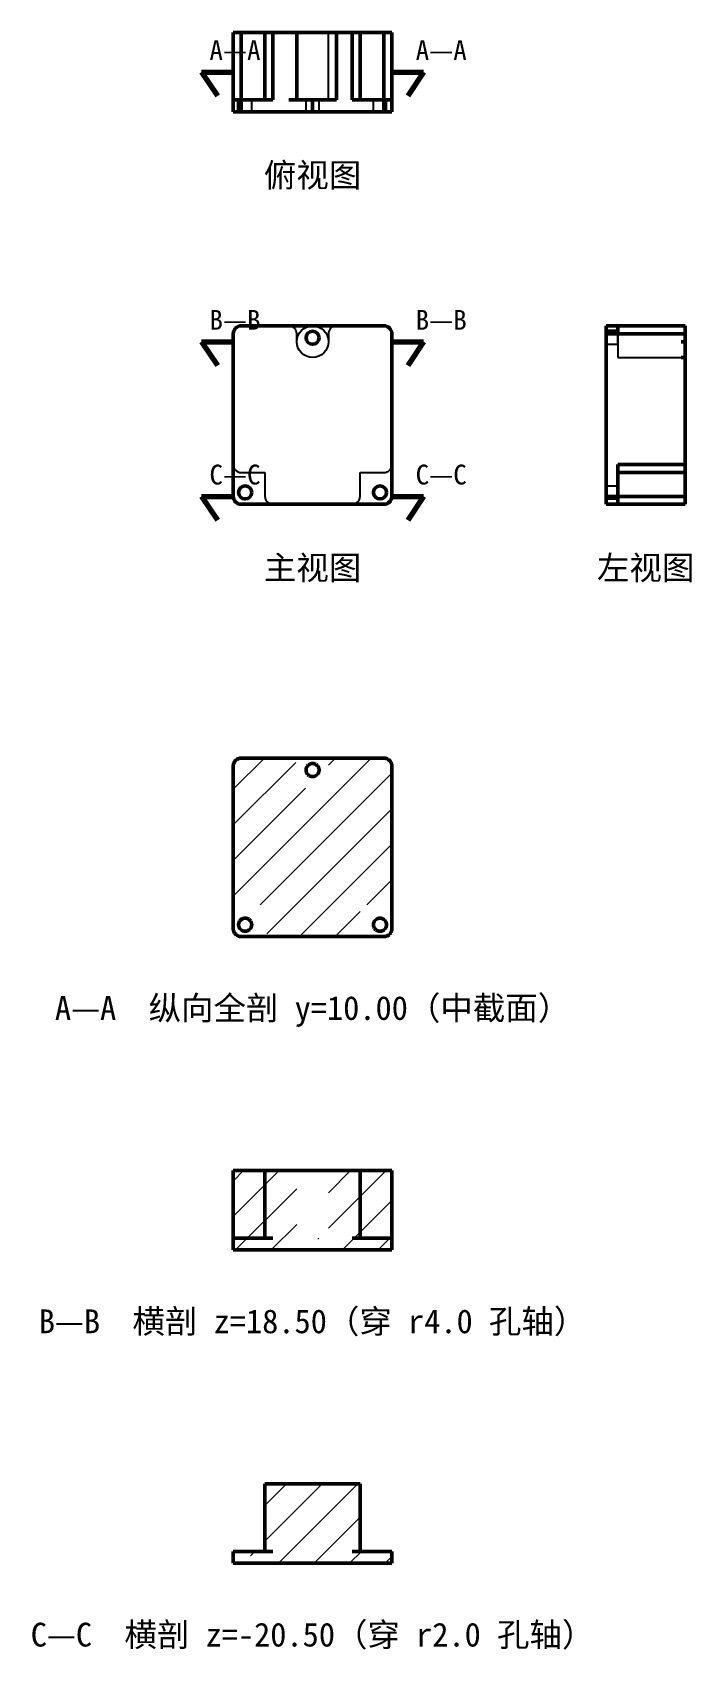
# Model space of a CAD drawing. Header units: millimetres. Extents: x -49 to 118, y -287 to 121.
import ezdxf
from ezdxf.enums import TextEntityAlignment as Align

# ---------------------------------------------------------------- set-up
doc = ezdxf.new("R2010")
doc.units = ezdxf.units.MM
for name, color, linetype, lineweight in [('剖切线', 1, 'Continuous', 70), ('剖面线', 3, 'Continuous', 18), ('可见轮廓', 7, 'Continuous', 50), ('标注', 2, 'Continuous', 25), ('隐藏线', 5, 'Continuous', 25)]:
    doc.layers.add(name, color=color, linetype=linetype, lineweight=lineweight)
doc.styles.add('中文字体', font='simhei.ttf')

msp = doc.modelspace()

# ---------------------------------------------------------------- texts
at = {"layer": '标注', "style": '中文字体'}
for s, p in [('A—A', (-4, 114)), ('A—A', (48, 114)), ('B—B', (-4, 46)), ('B—B', (48, 46)), ('C—C', (-4, 7)), ('C—C', (48, 7))]:
    msp.add_text(s, height=5, dxfattribs=at).set_placement(p)
for s, p in [('俯视图', (22, 85)), ('主视图', (22, -14)), ('左视图', (106, -14)), ('A—A  纵向全剖 y=10.00（中截面）', (22, -125)), ('B—B  横剖 z=18.50（穿 r4.0 孔轴）', (22, -204)), ('C—C  横剖 z=-20.50（穿 r2.0 孔轴）', (22, -283))]:
    msp.add_text(s, height=6, dxfattribs=at).set_placement(p, align=Align.MIDDLE_CENTER)

# ---------------------------------------------------------------- hatches: boundary and pattern name
at = {"layer": '剖面线'}
h = msp.add_hatch(dxfattribs=at)
h.set_pattern_fill('ANSI31', scale=2, style=0)
h.paths.add_polyline_path([(18, -66), (18.2, -67.24), (18.76, -68.35), (19.65, -69.24), (20.76, -69.8), (22, -70), (23.24, -69.8), (24.35, -69.24), (25.24, -68.35), (25.8, -67.24), (26, -66), (26, -64), (26.15, -63.23), (26.59, -62.59), (27.23, -62.15), (28, -62), (40, -62), (40.77, -62.15), (41.41, -62.59), (41.85, -63.23), (42, -64), (42, -97), (41.85, -97.77), (41.41, -98.41), (40.77, -98.85), (40, -99), (34, -99), (34, -105), (33.85, -105.77), (33.41, -106.41), (32.77, -106.85), (32, -107), (12, -107), (11.23, -106.85), (10.59, -106.41), (10.15, -105.77), (10, -105), (10, -99), (4, -99), (3.23, -98.85), (2.59, -98.41), (2.15, -97.77), (2, -97), (2, -64), (2.15, -63.23), (2.59, -62.59), (3.23, -62.15), (4, -62), (16, -62), (16.77, -62.15), (17.41, -62.59), (17.85, -63.23), (18, -64)])
h = msp.add_hatch(dxfattribs=at)
h.set_pattern_fill('ANSI31', scale=2, style=0)
h.paths.add_polyline_path([(2, -166), (18, -166), (18, -183), (20.69, -183), (20.69, -186), (2, -186)])
h = msp.add_hatch(dxfattribs=at)
h.set_pattern_fill('ANSI31', scale=2, style=0)
h.paths.add_polyline_path([(23.31, -183), (26, -183), (26, -166), (42, -166), (42, -186), (23.31, -186)])
h = msp.add_hatch(dxfattribs=at)
h.set_pattern_fill('ANSI31', scale=2, style=0)
h.paths.add_polyline_path([(6.31, -262), (10, -262), (10, -245), (34, -245), (34, -262), (37.69, -262), (37.69, -265), (6.31, -265)])
h = msp.add_hatch(dxfattribs=at)
h.set_pattern_fill('ANSI31', scale=2, style=0)
h.paths.add_polyline_path([(3.69, -265), (2, -265), (2, -262), (3.69, -262)])
h = msp.add_hatch(dxfattribs=at)
h.set_pattern_fill('ANSI31', scale=2, style=0)
h.paths.add_polyline_path([(40.31, -262), (42, -262), (42, -265), (40.31, -265)])

# ---------------------------------------------------------------- linework, layer by layer
at = {"layer": '剖切线'}
for p, q in [((-6, 111), (2, 111)), ((-6, 111), (-2, 105)), ((42, 111), (50, 111)), ((50, 111), (46, 105)), ((-6, 43), (2, 43)), ((-6, 43), (-2, 37)), ((42, 43), (50, 43)), ((50, 43), (46, 37)), ((-6, 4), (2, 4)), ((-6, 4), (-2, -2)), ((42, 4), (50, 4)), ((50, 4), (46, -2))]:
    msp.add_line(p, q, dxfattribs=at)
at = {"layer": '可见轮廓'}
for p, q in [((2, 112.5), (2, 121)), ((2, 121), (2.01, 121)), ((2, 121), (4, 121)), ((2, 121), (2, 101)), ((2, 104), (2, 121)), ((2.04, 121), (2.09, 121)), ((2.09, 121), (2.15, 121)), ((2.15, 121), (2.24, 121)), ((2.24, 121), (2.34, 121)), ((2.34, 121), (2.45, 121)), ((2.45, 121), (2.59, 121)), ((2.59, 121), (2.73, 121)), ((2.73, 121), (2.89, 121)), ((2.89, 121), (3.06, 121)), ((3.06, 121), (3.23, 121)), ((3.23, 121), (3.42, 121)), ((3.42, 121), (3.61, 121)), ((3.61, 121), (3.8, 121)), ((3.8, 121), (4, 121)), ((7, 121), (4, 121)), ((4, 121), (4, 112.5)), ((10, 121), (7, 121)), ((10, 121), (10.01, 121)), ((10, 112.5), (10, 121)), ((10, 121), (12, 121)), ((10, 104), (10, 121)), ((10.04, 121), (10.09, 121)), ((10.09, 121), (10.15, 121)), ((10.15, 121), (10.24, 121)), ((10.24, 121), (10.34, 121)), ((10.34, 121), (10.45, 121)), ((10.45, 121), (10.59, 121)), ((10.59, 121), (10.73, 121)), ((10.73, 121), (10.89, 121)), ((10.89, 121), (11.06, 121)), ((11.06, 121), (11.23, 121)), ((11.23, 121), (11.42, 121)), ((11.42, 121), (11.61, 121)), ((11.61, 121), (11.8, 121)), ((11.8, 121), (12, 121)), ((12, 121), (22, 121)), ((12, 121), (12, 112.5)), ((16, 121), (18, 121)), ((18, 121), (26, 121)), ((18, 104), (18, 121)), ((22, 121), (32, 121)), ((26, 121), (28, 121)), ((28, 104), (28, 121)), ((32, 121), (32.2, 121)), ((32, 112.5), (32, 121)), ((32, 121), (34, 121)), ((32, 104), (32, 121)), ((32.2, 121), (32.39, 121)), ((32.39, 121), (32.58, 121)), ((32.58, 121), (32.77, 121)), ((32.77, 121), (32.94, 121)), ((32.94, 121), (33.11, 121)), ((33.11, 121), (33.27, 121)), ((33.27, 121), (33.41, 121)), ((33.41, 121), (33.55, 121)), ((33.55, 121), (33.66, 121)), ((33.66, 121), (33.76, 121)), ((33.76, 121), (33.85, 121)), ((33.85, 121), (33.91, 121)), ((33.91, 121), (33.96, 121)), ((33.96, 121), (33.99, 121)), ((37, 121), (34, 121)), ((34, 121), (34, 112.5)), ((40, 121), (37, 121)), ((40, 121), (40.2, 121)), ((40, 112.5), (40, 121)), ((40, 121), (42, 121)), ((40, 121), (40, 101)), ((40, 104), (40, 121)), ((40.2, 121), (40.39, 121)), ((40.39, 121), (40.58, 121)), ((40.58, 121), (40.77, 121)), ((40.77, 121), (40.94, 121)), ((40.94, 121), (41.11, 121)), ((41.11, 121), (41.27, 121)), ((41.27, 121), (41.41, 121)), ((41.41, 121), (41.55, 121)), ((41.55, 121), (41.66, 121)), ((41.66, 121), (41.76, 121)), ((41.76, 121), (41.85, 121)), ((41.85, 121), (41.91, 121)), ((41.91, 121), (41.96, 121)), ((41.96, 121), (41.99, 121)), ((42, 111), (42, 121)), ((42, 121), (42, 112.5)), ((42, 104), (42, 121)), ((2, 111), (2, 112.5)), ((2, 104), (2, 111)), ((4, 112.5), (4, 104)), ((10, 104), (10, 112.5)), ((12, 112.5), (12, 111)), ((12, 111), (12, 104)), ((32, 111), (32, 112.5)), ((32, 104), (32, 111)), ((34, 112.5), (34, 104)), ((40, 104), (40, 112.5)), ((42, 112.5), (42, 111)), ((42, 104), (42, 111)), ((2, 104), (2, 101)), ((2, 102.5), (2, 104)), ((2, 104), (2.01, 104)), ((2, 101), (2, 102.5)), ((2.04, 104), (2.09, 104)), ((2.09, 104), (2.15, 104)), ((2.15, 104), (2.24, 104)), ((2.24, 104), (2.34, 104)), ((2.34, 104), (2.45, 104)), ((2.45, 104), (2.59, 104)), ((2.59, 104), (2.73, 104)), ((2.76, 104), (2.67, 104)), ((2.73, 104), (2.89, 104)), ((2.85, 104), (2.76, 104)), ((2.94, 104), (2.85, 104)), ((2.89, 104), (3.06, 104)), ((3.04, 104), (2.94, 104)), ((3.14, 104), (3.04, 104)), ((3.06, 104), (3.23, 104)), ((3.23, 104), (3.42, 104)), ((3.35, 104), (3.24, 104)), ((3.35, 104), (3.36, 104)), ((3.35, 102.5), (3.35, 104)), ((3.35, 101), (3.35, 102.5)), ((3.36, 104), (3.39, 104)), ((3.42, 104), (3.61, 104)), ((3.45, 104), (3.52, 104)), ((3.52, 104), (3.62, 104)), ((3.61, 104), (3.8, 104)), ((3.62, 104), (3.73, 104)), ((3.73, 104), (3.86, 104)), ((3.8, 104), (4, 104)), ((3.86, 104), (4, 104)), ((4, 104), (7, 104)), ((4, 104), (4, 102.5)), ((4, 104), (4, 101)), ((4, 102.5), (4, 101)), ((7, 104), (12, 104)), ((18, 104), (16, 104)), ((18, 104), (26, 104)), ((20.35, 103.81), (20.35, 104)), ((22, 101), (22, 104)), ((22, 103.81), (22, 104)), ((23.65, 103.81), (23.65, 104)), ((28, 104), (26, 104)), ((32, 104), (37, 104)), ((37, 104), (40, 104)), ((40, 104), (40.2, 104)), ((40, 102.5), (40, 104)), ((40, 101), (40, 102.5)), ((40.2, 104), (40.39, 104)), ((40.39, 104), (40.58, 104)), ((40.58, 104), (40.77, 104)), ((40.77, 104), (40.94, 104)), ((40.94, 104), (41.11, 104)), ((41.11, 104), (41.27, 104)), ((41.27, 104), (41.41, 104)), ((41.41, 104), (41.55, 104)), ((41.55, 104), (41.66, 104)), ((41.66, 104), (41.76, 104)), ((41.76, 104), (41.85, 104)), ((41.85, 104), (41.91, 104)), ((41.91, 104), (41.96, 104)), ((41.96, 104), (41.99, 104)), ((42, 104), (42, 102.5)), ((42, 104), (42, 101)), ((42, 102.5), (42, 101)), ((2, 101), (2.01, 101)), ((4, 101), (2, 101)), ((2.04, 101), (2.09, 101)), ((2.09, 101), (2.15, 101)), ((2.15, 101), (2.24, 101)), ((2.24, 101), (2.34, 101)), ((2.34, 101), (2.45, 101)), ((2.45, 101), (2.59, 101)), ((2.59, 101), (2.67, 101)), ((2.67, 101), (2.76, 101)), ((2.89, 101), (2.73, 101)), ((2.76, 101), (2.85, 101)), ((2.85, 101), (2.94, 101)), ((3.06, 101), (2.89, 101)), ((2.94, 101), (3.04, 101)), ((3.04, 101), (3.14, 101)), ((3.14, 101), (3.24, 101)), ((3.42, 101), (3.23, 101)), ((3.24, 101), (3.35, 101)), ((3.35, 101), (3.35, 101.19)), ((3.35, 101), (3.36, 101)), ((3.36, 101), (3.39, 101)), ((3.61, 101), (3.42, 101)), ((3.45, 101), (3.52, 101)), ((3.52, 101), (3.62, 101)), ((3.8, 101), (3.61, 101)), ((3.62, 101), (3.73, 101)), ((3.73, 101), (3.86, 101)), ((4, 101), (3.8, 101)), ((3.86, 101), (4, 101)), ((4, 101), (22, 101)), ((5, 101), (5, 101.19)), ((6.65, 101), (6.65, 101.19)), ((20.35, 101), (20.35, 101.19)), ((22, 101), (22, 101.19)), ((22, 101), (40, 101)), ((23.65, 101), (23.65, 101.19)), ((37.35, 101), (37.35, 101.19)), ((39, 101), (39, 101.19)), ((40.2, 101), (40, 101)), ((42, 101), (40, 101)), ((40.39, 101), (40.2, 101)), ((40.58, 101), (40.39, 101)), ((40.77, 101), (40.58, 101)), ((40.65, 101), (40.65, 101.19)), ((40.94, 101), (40.77, 101)), ((41.11, 101), (40.94, 101)), ((41.27, 101), (41.11, 101)), ((41.41, 101), (41.27, 101)), ((41.55, 101), (41.41, 101)), ((41.66, 101), (41.55, 101)), ((41.76, 101), (41.66, 101)), ((41.85, 101), (41.76, 101)), ((41.91, 101), (41.85, 101)), ((41.96, 101), (41.91, 101)), ((42, 101), (41.99, 101)), ((2, 24.5), (2, 45)), ((4, 47), (22, 47)), ((22, 47), (40, 47)), ((42, 45), (42, 24.5)), ((99, 47), (96, 47)), ((96, 47), (106, 47)), ((96, 45), (96, 47)), ((116, 47), (96, 47)), ((96, 46.96), (96, 46.99)), ((96, 46.91), (96, 46.96)), ((96, 46.85), (96, 46.91)), ((96, 46.76), (96, 46.85)), ((96, 46.66), (96, 46.76)), ((96, 46.55), (96, 46.66)), ((96, 46.41), (96, 46.55)), ((96, 46.27), (96, 46.41)), ((96, 46.33), (96, 46.24)), ((96, 46.11), (96, 46.27)), ((96, 46.24), (96, 46.15)), ((96, 46.15), (96, 46.06)), ((96, 45.94), (96, 46.11)), ((96, 46.06), (96, 45.96)), ((96, 45.96), (96, 45.86)), ((96, 45.77), (96, 45.94)), ((96, 45.58), (96, 45.77)), ((96, 45.76), (96, 45.65)), ((96, 45.65), (97.5, 45.65)), ((96, 45.64), (96, 45.65)), ((96, 45.65), (96, 42.35)), ((96, 45.65), (96.19, 45.65)), ((96, 45.55), (96, 45.61)), ((96, 45.39), (96, 45.58)), ((96, 45.48), (96, 45.55)), ((96, 45.38), (96, 45.48)), ((96, 45.2), (96, 45.39)), ((96, 45.27), (96, 45.38)), ((96, 45.14), (96, 45.27)), ((96, 45), (96, 45.2)), ((96, 45), (96, 45.14)), ((96, 45), (96, 24.5)), ((106, 45), (96, 45)), ((116, 45), (96, 45)), ((97.5, 45.65), (99, 45.65)), ((106, 47), (99, 47)), ((99, 47), (116, 47)), ((99, 46.96), (99, 46.99)), ((99, 46.91), (99, 46.96)), ((99, 46.85), (99, 46.91)), ((99, 46.76), (99, 46.85)), ((99, 46.66), (99, 46.76)), ((99, 46.55), (99, 46.66)), ((99, 46.41), (99, 46.55)), ((99, 46.33), (99, 46.41)), ((99, 46.24), (99, 46.33)), ((99, 46.27), (99, 46.11)), ((99, 46.15), (99, 46.24)), ((99, 46.06), (99, 46.15)), ((99, 46.11), (99, 45.94)), ((99, 45.96), (99, 46.06)), ((99, 45.86), (99, 45.96)), ((99, 45.76), (99, 45.86)), ((99, 45.77), (99, 45.58)), ((99, 45.65), (99, 45.76)), ((99, 45.64), (99, 45.65)), ((99, 45.55), (99, 45.61)), ((99, 45.58), (99, 45.39)), ((99, 45.48), (99, 45.55)), ((99, 45.38), (99, 45.48)), ((99, 45.39), (99, 45.2)), ((99, 45.27), (99, 45.38)), ((99, 45.14), (99, 45.27)), ((99, 45.2), (99, 45)), ((99, 45), (99, 45.14)), ((99, 45), (116, 45)), ((107.5, 47), (106, 47)), ((106, 47), (116, 47)), ((116, 45), (106, 45)), ((116, 47), (107.5, 47)), ((116, 47), (116, 45)), ((116, 46.96), (116, 46.99)), ((116, 46.91), (116, 46.96)), ((116, 46.85), (116, 46.91)), ((116, 46.76), (116, 46.85)), ((116, 46.66), (116, 46.76)), ((116, 46.55), (116, 46.66)), ((116, 46.41), (116, 46.55)), ((116, 46.27), (116, 46.41)), ((116, 46.11), (116, 46.27)), ((116, 45.94), (116, 46.11)), ((116, 45.77), (116, 45.94)), ((116, 45.58), (116, 45.77)), ((116, 45.39), (116, 45.58)), ((116, 45.2), (116, 45.39)), ((116, 45), (116, 45.2)), ((116, 45), (116, 24.5)), ((96, 42.35), (96.19, 42.35)), ((114.94, 43), (116, 43)), ((116, 43), (116, 39)), ((114.94, 39), (116, 39)), ((2, 4), (2, 24.5)), ((42, 24.5), (42, 4)), ((96, 24.5), (96, 4)), ((116, 24.5), (116, 12)), ((99, 12), (99, 7)), ((99, 12), (99, 11.8)), ((99, 12), (106, 12)), ((99, 10), (99, 12)), ((99, 12), (116, 12)), ((99, 11.8), (99, 11.61)), ((99, 11.61), (99, 11.42)), ((99, 11.42), (99, 11.23)), ((99, 11.23), (99, 11.06)), ((99, 11.06), (99, 10.89)), ((99, 10.89), (99, 10.73)), ((99, 10.73), (99, 10.59)), ((107.5, 10), (99, 10)), ((99, 10), (116, 10)), ((106, 12), (107.5, 12)), ((107.5, 12), (116, 12)), ((116, 10), (107.5, 10)), ((116, 12), (116, 11.8)), ((116, 12), (116, 10)), ((116, 11.8), (116, 11.61)), ((116, 11.61), (116, 11.42)), ((116, 11.42), (116, 11.23)), ((116, 11.23), (116, 11.06)), ((116, 11.06), (116, 10.89)), ((116, 10.89), (116, 10.73)), ((116, 10.73), (116, 10.59)), ((116, 10.59), (116, 10.45)), ((116, 10.45), (116, 10.34)), ((116, 10.34), (116, 10.24)), ((116, 10.24), (116, 10.15)), ((116, 10.15), (116, 10.09)), ((116, 10.09), (116, 10.04)), ((116, 10.04), (116, 10.01)), ((116, 7), (116, 10)), ((96, 6.65), (96, 3.35)), ((96, 6.65), (96, 3.35)), ((96, 6.65), (96.19, 6.65)), ((98.81, 6.65), (99, 6.65)), ((99, 7), (99, 4)), ((99, 6.65), (99, 3.35)), ((116, 4), (116, 7)), ((22, 2), (4, 2)), ((40, 2), (22, 2)), ((96, 3.8), (96, 4)), ((96, 4), (97.5, 4)), ((96, 2), (96, 4)), ((99, 4), (96, 4)), ((96, 3.61), (96, 3.8)), ((96, 3.42), (96, 3.61)), ((96, 3.23), (96, 3.42)), ((96, 3.35), (96.19, 3.35)), ((96, 3.35), (96.19, 3.35)), ((96, 3.06), (96, 3.23)), ((96, 2.89), (96, 3.06)), ((96, 2.73), (96, 2.89)), ((96, 2.59), (96, 2.73)), ((96, 2.45), (96, 2.59)), ((96, 2.34), (96, 2.45)), ((96, 2.24), (96, 2.34)), ((96, 2.15), (96, 2.24)), ((96, 2.09), (96, 2.15)), ((96, 2.04), (96, 2.09)), ((96, 2), (96, 2.01)), ((97.5, 2), (96, 2)), ((99, 2), (96, 2)), ((97.5, 4), (99, 4)), ((99, 2), (97.5, 2)), ((98.81, 3.35), (99, 3.35)), ((99, 4), (99, 3.8)), ((99, 4), (107.5, 4)), ((99, 4), (99, 2)), ((99, 4), (116, 4)), ((99, 3.8), (99, 3.61)), ((99, 3.61), (99, 3.42)), ((99, 3.42), (99, 3.23)), ((99, 3.23), (99, 3.06)), ((99, 3.06), (99, 2.89)), ((99, 2.89), (99, 2.73)), ((99, 2.73), (99, 2.59)), ((99, 2.59), (99, 2.45)), ((99, 2.45), (99, 2.34)), ((99, 2.34), (99, 2.24)), ((99, 2.24), (99, 2.15)), ((99, 2.15), (99, 2.09)), ((99, 2.09), (99, 2.04)), ((99, 2.04), (99, 2.01)), ((99, 2), (106, 2)), ((99, 2), (116, 2)), ((106, 2), (107.5, 2)), ((107.5, 4), (116, 4)), ((107.5, 2), (116, 2)), ((116, 4), (116, 3.8)), ((116, 4), (116, 2)), ((116, 3.8), (116, 3.61)), ((116, 3.61), (116, 3.42)), ((116, 3.42), (116, 3.23)), ((116, 3.23), (116, 3.06)), ((116, 3.06), (116, 2.89)), ((116, 2.89), (116, 2.73)), ((116, 2.73), (116, 2.59)), ((116, 2.59), (116, 2.45)), ((116, 2.45), (116, 2.34)), ((116, 2.34), (116, 2.24)), ((116, 2.24), (116, 2.15)), ((116, 2.15), (116, 2.09)), ((116, 2.09), (116, 2.04)), ((116, 2.04), (116, 2.01)), ((2.01, -63.85), (2, -63.9)), ((2, -63.9), (2, -63.95)), ((2, -63.95), (2, -64)), ((2, -105), (2, -64)), ((2.02, -63.75), (2.01, -63.8)), ((2.01, -63.8), (2.01, -63.85)), ((2.03, -63.65), (2.02, -63.7)), ((2.02, -63.7), (2.02, -63.75)), ((2.04, -63.6), (2.03, -63.65)), ((2.05, -63.55), (2.04, -63.6)), ((2.06, -63.51), (2.05, -63.55)), ((2.07, -63.46), (2.06, -63.51)), ((2.09, -63.41), (2.07, -63.46)), ((2.1, -63.36), (2.09, -63.41)), ((2.12, -63.32), (2.1, -63.36)), ((2.14, -63.27), (2.12, -63.32)), ((2.16, -63.22), (2.14, -63.27)), ((2.18, -63.18), (2.16, -63.22)), ((2.2, -63.13), (2.18, -63.18)), ((2.22, -63.09), (2.2, -63.13)), ((2.24, -63.04), (2.22, -63.09)), ((2.27, -63), (2.24, -63.04)), ((2.29, -62.96), (2.27, -63)), ((2.32, -62.91), (2.29, -62.96)), ((2.35, -62.87), (2.32, -62.91)), ((2.38, -62.83), (2.35, -62.87)), ((2.41, -62.79), (2.38, -62.83)), ((2.44, -62.75), (2.41, -62.79)), ((2.47, -62.71), (2.44, -62.75)), ((2.5, -62.68), (2.47, -62.71)), ((2.53, -62.64), (2.5, -62.68)), ((2.57, -62.6), (2.53, -62.64)), ((2.6, -62.57), (2.57, -62.6)), ((2.64, -62.53), (2.6, -62.57)), ((2.68, -62.5), (2.64, -62.53)), ((2.71, -62.47), (2.68, -62.5)), ((2.75, -62.44), (2.71, -62.47)), ((2.79, -62.41), (2.75, -62.44)), ((2.83, -62.38), (2.79, -62.41)), ((2.87, -62.35), (2.83, -62.38)), ((2.91, -62.32), (2.87, -62.35)), ((2.96, -62.29), (2.91, -62.32)), ((3, -62.27), (2.96, -62.29)), ((3.04, -62.24), (3, -62.27)), ((3.09, -62.22), (3.04, -62.24)), ((3.13, -62.2), (3.09, -62.22)), ((3.18, -62.18), (3.13, -62.2)), ((3.22, -62.16), (3.18, -62.18)), ((3.27, -62.14), (3.22, -62.16)), ((3.32, -62.12), (3.27, -62.14)), ((3.36, -62.1), (3.32, -62.12)), ((3.41, -62.09), (3.36, -62.1)), ((3.46, -62.07), (3.41, -62.09)), ((3.51, -62.06), (3.46, -62.07)), ((3.55, -62.05), (3.51, -62.06)), ((3.6, -62.04), (3.55, -62.05)), ((3.65, -62.03), (3.6, -62.04)), ((3.7, -62.02), (3.65, -62.03)), ((3.75, -62.02), (3.7, -62.02)), ((3.8, -62.01), (3.75, -62.02)), ((3.85, -62.01), (3.8, -62.01)), ((3.9, -62), (3.85, -62.01)), ((3.95, -62), (3.9, -62)), ((4, -62), (3.95, -62)), ((4, -62), (40, -62)), ((20.35, -64.88), (20.36, -64.84)), ((20.35, -64.92), (20.35, -64.88)), ((20.35, -64.96), (20.35, -64.92)), ((20.35, -65), (20.35, -64.96)), ((20.35, -65.04), (20.35, -65)), ((20.35, -65.08), (20.35, -65.04)), ((20.35, -65.12), (20.35, -65.08)), ((20.36, -65.16), (20.35, -65.12)), ((20.36, -64.79), (20.37, -64.75)), ((20.36, -64.84), (20.36, -64.79)), ((20.36, -65.21), (20.36, -65.16)), ((20.37, -65.25), (20.36, -65.21)), ((20.37, -64.75), (20.38, -64.71)), ((20.38, -64.67), (20.39, -64.63)), ((20.38, -64.71), (20.38, -64.67)), ((20.39, -64.63), (20.4, -64.59)), ((20.4, -64.59), (20.41, -64.55)), ((20.41, -64.55), (20.42, -64.51)), ((20.42, -64.51), (20.44, -64.47)), ((20.44, -64.47), (20.45, -64.44)), ((20.45, -64.44), (20.46, -64.4)), ((20.46, -64.4), (20.48, -64.36)), ((20.48, -64.36), (20.5, -64.32)), ((20.5, -64.32), (20.51, -64.28)), ((20.51, -64.28), (20.53, -64.25)), ((20.53, -64.25), (20.55, -64.21)), ((20.55, -64.21), (20.57, -64.17)), ((20.57, -64.17), (20.59, -64.14)), ((20.59, -64.14), (20.61, -64.1)), ((20.61, -64.1), (20.64, -64.07)), ((20.64, -64.07), (20.66, -64.04)), ((20.66, -64.04), (20.68, -64)), ((20.68, -64), (20.71, -63.97)), ((20.71, -63.97), (20.74, -63.94)), ((20.74, -63.94), (20.76, -63.91)), ((20.76, -63.91), (20.79, -63.88)), ((20.79, -63.88), (20.82, -63.85)), ((20.82, -63.85), (20.85, -63.82)), ((20.85, -63.82), (20.88, -63.79)), ((20.88, -63.79), (20.91, -63.76)), ((20.91, -63.76), (20.94, -63.74)), ((20.94, -63.74), (20.97, -63.71)), ((20.97, -63.71), (21, -63.68)), ((21, -63.68), (21.04, -63.66)), ((21.04, -63.66), (21.07, -63.64)), ((21.07, -63.64), (21.1, -63.61)), ((21.1, -63.61), (21.14, -63.59)), ((21.14, -63.59), (21.18, -63.57)), ((21.18, -63.57), (21.21, -63.55)), ((21.21, -63.55), (21.25, -63.53)), ((21.25, -63.53), (21.28, -63.51)), ((21.28, -63.51), (21.32, -63.5)), ((21.32, -63.5), (21.36, -63.48)), ((21.36, -63.48), (21.4, -63.46)), ((21.4, -63.46), (21.44, -63.45)), ((21.44, -63.45), (21.47, -63.44)), ((21.47, -63.44), (21.51, -63.42)), ((21.51, -63.42), (21.55, -63.41)), ((21.55, -63.41), (21.59, -63.4)), ((21.59, -63.4), (21.63, -63.39)), ((21.63, -63.39), (21.67, -63.38)), ((21.67, -63.38), (21.71, -63.38)), ((21.71, -63.38), (21.75, -63.37)), ((21.75, -63.37), (21.79, -63.36)), ((21.79, -63.36), (21.84, -63.36)), ((21.84, -63.36), (21.88, -63.35)), ((21.88, -63.35), (21.92, -63.35)), ((21.92, -63.35), (21.96, -63.35)), ((21.96, -63.35), (22, -63.35)), ((22, -63.35), (22.04, -63.35)), ((22.04, -63.35), (22.08, -63.35)), ((22.08, -63.35), (22.12, -63.35)), ((22.12, -63.35), (22.16, -63.36)), ((22.16, -63.36), (22.21, -63.36)), ((22.21, -63.36), (22.25, -63.37)), ((22.25, -63.37), (22.29, -63.38)), ((22.29, -63.38), (22.33, -63.38)), ((22.33, -63.38), (22.37, -63.39)), ((22.37, -63.39), (22.41, -63.4)), ((22.41, -63.4), (22.45, -63.41)), ((22.45, -63.41), (22.49, -63.42)), ((22.49, -63.42), (22.53, -63.44)), ((22.53, -63.44), (22.56, -63.45)), ((22.56, -63.45), (22.6, -63.46)), ((22.6, -63.46), (22.64, -63.48)), ((22.64, -63.48), (22.68, -63.5)), ((22.68, -63.5), (22.72, -63.51)), ((22.72, -63.51), (22.75, -63.53)), ((22.75, -63.53), (22.79, -63.55)), ((22.79, -63.55), (22.82, -63.57)), ((22.82, -63.57), (22.86, -63.59)), ((22.86, -63.59), (22.9, -63.61)), ((22.9, -63.61), (22.93, -63.64)), ((22.93, -63.64), (22.96, -63.66)), ((22.96, -63.66), (23, -63.68)), ((23, -63.68), (23.03, -63.71)), ((23.03, -63.71), (23.06, -63.74)), ((23.06, -63.74), (23.09, -63.76)), ((23.09, -63.76), (23.12, -63.79)), ((23.12, -63.79), (23.15, -63.82)), ((23.15, -63.82), (23.18, -63.85)), ((23.18, -63.85), (23.21, -63.88)), ((23.21, -63.88), (23.24, -63.91)), ((23.24, -63.91), (23.26, -63.94)), ((23.26, -63.94), (23.29, -63.97)), ((23.29, -63.97), (23.32, -64)), ((23.32, -64), (23.34, -64.04)), ((23.34, -64.04), (23.36, -64.07)), ((23.36, -64.07), (23.39, -64.1)), ((23.39, -64.1), (23.41, -64.14)), ((23.41, -64.14), (23.43, -64.17)), ((23.43, -64.17), (23.45, -64.21)), ((23.45, -64.21), (23.47, -64.25)), ((23.47, -64.25), (23.49, -64.28)), ((23.49, -64.28), (23.5, -64.32)), ((23.5, -64.32), (23.52, -64.36)), ((23.52, -64.36), (23.54, -64.4)), ((23.54, -64.4), (23.55, -64.44)), ((23.55, -64.44), (23.56, -64.47)), ((23.56, -64.47), (23.58, -64.51)), ((23.58, -64.51), (23.59, -64.55)), ((23.59, -64.55), (23.6, -64.59)), ((23.6, -64.59), (23.61, -64.63)), ((23.61, -64.63), (23.62, -64.67)), ((23.62, -64.67), (23.62, -64.71)), ((23.62, -64.71), (23.63, -64.75)), ((23.63, -64.75), (23.64, -64.79)), ((23.64, -65.21), (23.63, -65.25)), ((23.64, -64.79), (23.64, -64.84)), ((23.64, -64.84), (23.65, -64.88)), ((23.65, -65.12), (23.64, -65.16)), ((23.64, -65.16), (23.64, -65.21)), ((23.65, -64.88), (23.65, -64.92)), ((23.65, -64.92), (23.65, -64.96)), ((23.65, -64.96), (23.65, -65)), ((23.65, -65), (23.65, -65.04)), ((23.65, -65.04), (23.65, -65.08)), ((23.65, -65.08), (23.65, -65.12)), ((40.05, -62), (40, -62)), ((40.1, -62), (40.05, -62)), ((40.15, -62.01), (40.1, -62)), ((40.2, -62.01), (40.15, -62.01)), ((40.25, -62.02), (40.2, -62.01)), ((40.3, -62.02), (40.25, -62.02)), ((40.35, -62.03), (40.3, -62.02)), ((40.4, -62.04), (40.35, -62.03)), ((40.45, -62.05), (40.4, -62.04)), ((40.49, -62.06), (40.45, -62.05)), ((40.54, -62.07), (40.49, -62.06)), ((40.59, -62.09), (40.54, -62.07)), ((40.64, -62.1), (40.59, -62.09)), ((40.68, -62.12), (40.64, -62.1)), ((40.73, -62.14), (40.68, -62.12)), ((40.78, -62.16), (40.73, -62.14)), ((40.82, -62.18), (40.78, -62.16)), ((40.87, -62.2), (40.82, -62.18)), ((40.91, -62.22), (40.87, -62.2)), ((40.96, -62.24), (40.91, -62.22)), ((41, -62.27), (40.96, -62.24)), ((41.04, -62.29), (41, -62.27)), ((41.09, -62.32), (41.04, -62.29)), ((41.13, -62.35), (41.09, -62.32)), ((41.17, -62.38), (41.13, -62.35)), ((41.21, -62.41), (41.17, -62.38)), ((41.25, -62.44), (41.21, -62.41)), ((41.29, -62.47), (41.25, -62.44)), ((41.32, -62.5), (41.29, -62.47)), ((41.36, -62.53), (41.32, -62.5)), ((41.4, -62.57), (41.36, -62.53)), ((41.43, -62.6), (41.4, -62.57)), ((41.47, -62.64), (41.43, -62.6)), ((41.5, -62.68), (41.47, -62.64)), ((41.53, -62.71), (41.5, -62.68)), ((41.56, -62.75), (41.53, -62.71)), ((41.59, -62.79), (41.56, -62.75)), ((41.62, -62.83), (41.59, -62.79)), ((41.65, -62.87), (41.62, -62.83)), ((41.68, -62.91), (41.65, -62.87)), ((41.71, -62.96), (41.68, -62.91)), ((41.73, -63), (41.71, -62.96)), ((41.76, -63.04), (41.73, -63)), ((41.78, -63.09), (41.76, -63.04)), ((41.8, -63.13), (41.78, -63.09)), ((41.82, -63.18), (41.8, -63.13)), ((41.84, -63.22), (41.82, -63.18)), ((41.86, -63.27), (41.84, -63.22)), ((41.88, -63.32), (41.86, -63.27)), ((41.9, -63.36), (41.88, -63.32)), ((41.91, -63.41), (41.9, -63.36)), ((41.93, -63.46), (41.91, -63.41)), ((41.94, -63.51), (41.93, -63.46)), ((41.95, -63.55), (41.94, -63.51)), ((41.96, -63.6), (41.95, -63.55)), ((41.97, -63.65), (41.96, -63.6)), ((41.98, -63.7), (41.97, -63.65)), ((41.98, -63.75), (41.98, -63.7)), ((41.99, -63.8), (41.98, -63.75)), ((41.99, -63.85), (41.99, -63.8)), ((42, -63.9), (41.99, -63.85)), ((42, -63.95), (42, -63.9)), ((42, -64), (42, -63.95)), ((42, -64), (42, -105)), ((20.38, -65.29), (20.37, -65.25)), ((20.38, -65.33), (20.38, -65.29)), ((20.39, -65.37), (20.38, -65.33)), ((20.4, -65.41), (20.39, -65.37)), ((20.41, -65.45), (20.4, -65.41)), ((20.42, -65.49), (20.41, -65.45)), ((20.44, -65.53), (20.42, -65.49)), ((20.45, -65.56), (20.44, -65.53)), ((20.46, -65.6), (20.45, -65.56)), ((20.48, -65.64), (20.46, -65.6)), ((20.5, -65.68), (20.48, -65.64)), ((20.51, -65.72), (20.5, -65.68)), ((20.53, -65.75), (20.51, -65.72)), ((20.55, -65.79), (20.53, -65.75)), ((20.57, -65.83), (20.55, -65.79)), ((20.59, -65.86), (20.57, -65.83)), ((20.61, -65.9), (20.59, -65.86)), ((20.64, -65.93), (20.61, -65.9)), ((20.66, -65.96), (20.64, -65.93)), ((20.68, -66), (20.66, -65.96)), ((20.71, -66.03), (20.68, -66)), ((20.74, -66.06), (20.71, -66.03)), ((20.76, -66.09), (20.74, -66.06)), ((20.79, -66.12), (20.76, -66.09)), ((20.82, -66.15), (20.79, -66.12)), ((20.85, -66.18), (20.82, -66.15)), ((20.88, -66.21), (20.85, -66.18)), ((20.91, -66.24), (20.88, -66.21)), ((20.94, -66.26), (20.91, -66.24)), ((20.97, -66.29), (20.94, -66.26)), ((21, -66.32), (20.97, -66.29)), ((21.04, -66.34), (21, -66.32)), ((21.07, -66.36), (21.04, -66.34)), ((21.1, -66.39), (21.07, -66.36)), ((21.14, -66.41), (21.1, -66.39)), ((21.18, -66.43), (21.14, -66.41)), ((21.21, -66.45), (21.18, -66.43)), ((21.25, -66.47), (21.21, -66.45)), ((21.28, -66.49), (21.25, -66.47)), ((21.32, -66.5), (21.28, -66.49)), ((21.36, -66.52), (21.32, -66.5)), ((21.4, -66.54), (21.36, -66.52)), ((21.44, -66.55), (21.4, -66.54)), ((21.47, -66.56), (21.44, -66.55)), ((21.51, -66.58), (21.47, -66.56)), ((21.55, -66.59), (21.51, -66.58)), ((21.59, -66.6), (21.55, -66.59)), ((21.63, -66.61), (21.59, -66.6)), ((21.67, -66.62), (21.63, -66.61)), ((21.71, -66.62), (21.67, -66.62)), ((21.75, -66.63), (21.71, -66.62)), ((21.79, -66.64), (21.75, -66.63)), ((21.84, -66.64), (21.79, -66.64)), ((21.88, -66.65), (21.84, -66.64)), ((21.92, -66.65), (21.88, -66.65)), ((21.96, -66.65), (21.92, -66.65)), ((22, -66.65), (21.96, -66.65)), ((22.04, -66.65), (22, -66.65)), ((22.08, -66.65), (22.04, -66.65)), ((22.12, -66.65), (22.08, -66.65)), ((22.16, -66.64), (22.12, -66.65)), ((22.21, -66.64), (22.16, -66.64)), ((22.25, -66.63), (22.21, -66.64)), ((22.29, -66.62), (22.25, -66.63)), ((22.33, -66.62), (22.29, -66.62)), ((22.37, -66.61), (22.33, -66.62)), ((22.41, -66.6), (22.37, -66.61)), ((22.45, -66.59), (22.41, -66.6)), ((22.49, -66.58), (22.45, -66.59)), ((22.53, -66.56), (22.49, -66.58)), ((22.56, -66.55), (22.53, -66.56)), ((22.6, -66.54), (22.56, -66.55)), ((22.64, -66.52), (22.6, -66.54)), ((22.68, -66.5), (22.64, -66.52)), ((22.72, -66.49), (22.68, -66.5)), ((22.75, -66.47), (22.72, -66.49)), ((22.79, -66.45), (22.75, -66.47)), ((22.82, -66.43), (22.79, -66.45)), ((22.86, -66.41), (22.82, -66.43)), ((22.9, -66.39), (22.86, -66.41)), ((22.93, -66.36), (22.9, -66.39)), ((22.96, -66.34), (22.93, -66.36)), ((23, -66.32), (22.96, -66.34)), ((23.03, -66.29), (23, -66.32)), ((23.06, -66.26), (23.03, -66.29)), ((23.09, -66.24), (23.06, -66.26)), ((23.12, -66.21), (23.09, -66.24)), ((23.15, -66.18), (23.12, -66.21)), ((23.18, -66.15), (23.15, -66.18)), ((23.21, -66.12), (23.18, -66.15)), ((23.24, -66.09), (23.21, -66.12)), ((23.26, -66.06), (23.24, -66.09)), ((23.29, -66.03), (23.26, -66.06)), ((23.32, -66), (23.29, -66.03)), ((23.34, -65.96), (23.32, -66)), ((23.36, -65.93), (23.34, -65.96)), ((23.39, -65.9), (23.36, -65.93)), ((23.41, -65.86), (23.39, -65.9)), ((23.43, -65.83), (23.41, -65.86)), ((23.45, -65.79), (23.43, -65.83)), ((23.47, -65.75), (23.45, -65.79)), ((23.49, -65.72), (23.47, -65.75)), ((23.5, -65.68), (23.49, -65.72)), ((23.52, -65.64), (23.5, -65.68)), ((23.54, -65.6), (23.52, -65.64)), ((23.55, -65.56), (23.54, -65.6)), ((23.56, -65.53), (23.55, -65.56)), ((23.58, -65.49), (23.56, -65.53)), ((23.59, -65.45), (23.58, -65.49)), ((23.6, -65.41), (23.59, -65.45)), ((23.61, -65.37), (23.6, -65.41)), ((23.62, -65.33), (23.61, -65.37)), ((23.63, -65.25), (23.62, -65.29)), ((23.62, -65.29), (23.62, -65.33)), ((2, -105), (2, -105.05)), ((2, -105.05), (2, -105.1)), ((2, -105.1), (2.01, -105.15)), ((2.01, -105.15), (2.01, -105.2)), ((2.01, -105.2), (2.02, -105.25)), ((2.02, -105.25), (2.02, -105.3)), ((2.02, -105.3), (2.03, -105.35)), ((2.03, -105.35), (2.04, -105.4)), ((2.04, -105.4), (2.05, -105.45)), ((2.05, -105.45), (2.06, -105.49)), ((2.06, -105.49), (2.07, -105.54)), ((2.07, -105.54), (2.09, -105.59)), ((2.09, -105.59), (2.1, -105.64)), ((2.1, -105.64), (2.12, -105.68)), ((2.12, -105.68), (2.14, -105.73)), ((2.14, -105.73), (2.16, -105.78)), ((2.16, -105.78), (2.18, -105.82)), ((2.18, -105.82), (2.2, -105.87)), ((2.2, -105.87), (2.22, -105.91)), ((2.22, -105.91), (2.24, -105.96)), ((2.24, -105.96), (2.27, -106)), ((2.27, -106), (2.29, -106.04)), ((3.35, -103.88), (3.36, -103.84)), ((3.35, -103.92), (3.35, -103.88)), ((3.35, -103.96), (3.35, -103.92)), ((3.35, -104), (3.35, -103.96)), ((3.35, -104.04), (3.35, -104)), ((3.35, -104.08), (3.35, -104.04)), ((3.35, -104.12), (3.35, -104.08)), ((3.36, -104.16), (3.35, -104.12)), ((3.36, -103.79), (3.37, -103.75)), ((3.36, -103.84), (3.36, -103.79)), ((3.36, -104.21), (3.36, -104.16)), ((3.37, -104.25), (3.36, -104.21)), ((3.37, -103.75), (3.38, -103.71)), ((3.38, -104.29), (3.37, -104.25)), ((3.38, -103.67), (3.39, -103.63)), ((3.38, -103.71), (3.38, -103.67)), ((3.38, -104.33), (3.38, -104.29)), ((3.39, -104.37), (3.38, -104.33)), ((3.39, -103.63), (3.4, -103.59)), ((3.4, -104.41), (3.39, -104.37)), ((3.4, -103.59), (3.41, -103.55)), ((3.41, -104.45), (3.4, -104.41)), ((3.41, -103.55), (3.42, -103.51)), ((3.42, -104.49), (3.41, -104.45)), ((3.42, -103.51), (3.44, -103.47)), ((3.44, -104.53), (3.42, -104.49)), ((3.44, -103.47), (3.45, -103.44)), ((3.45, -104.56), (3.44, -104.53)), ((3.45, -103.44), (3.46, -103.4)), ((3.46, -104.6), (3.45, -104.56)), ((3.46, -103.4), (3.48, -103.36)), ((3.48, -104.64), (3.46, -104.6)), ((3.48, -103.36), (3.5, -103.32)), ((3.5, -104.68), (3.48, -104.64)), ((3.5, -103.32), (3.51, -103.28)), ((3.51, -104.72), (3.5, -104.68)), ((3.51, -103.28), (3.53, -103.25)), ((3.53, -104.75), (3.51, -104.72)), ((3.53, -103.25), (3.55, -103.21)), ((3.55, -104.79), (3.53, -104.75)), ((3.55, -103.21), (3.57, -103.18)), ((3.57, -104.83), (3.55, -104.79)), ((3.57, -103.18), (3.59, -103.14)), ((3.59, -104.86), (3.57, -104.83)), ((3.59, -103.14), (3.61, -103.1)), ((3.61, -104.9), (3.59, -104.86)), ((3.61, -103.1), (3.64, -103.07)), ((3.64, -104.93), (3.61, -104.9)), ((3.64, -103.07), (3.66, -103.04)), ((3.66, -104.96), (3.64, -104.93)), ((3.66, -103.04), (3.68, -103)), ((3.68, -105), (3.66, -104.96)), ((3.68, -103), (3.71, -102.97)), ((3.71, -105.03), (3.68, -105)), ((3.71, -102.97), (3.74, -102.94)), ((3.74, -105.06), (3.71, -105.03)), ((3.74, -102.94), (3.76, -102.91)), ((3.76, -105.09), (3.74, -105.06)), ((3.76, -102.91), (3.79, -102.88)), ((3.79, -105.12), (3.76, -105.09)), ((3.79, -102.88), (3.82, -102.85)), ((3.82, -105.15), (3.79, -105.12)), ((3.82, -102.85), (3.85, -102.82)), ((3.85, -105.18), (3.82, -105.15)), ((3.85, -102.82), (3.88, -102.79)), ((3.88, -105.21), (3.85, -105.18)), ((3.88, -102.79), (3.91, -102.76)), ((3.91, -105.24), (3.88, -105.21)), ((3.91, -102.76), (3.94, -102.74)), ((3.94, -105.26), (3.91, -105.24)), ((3.94, -102.74), (3.97, -102.71)), ((3.97, -105.29), (3.94, -105.26)), ((3.97, -102.71), (4, -102.68)), ((4, -105.32), (3.97, -105.29)), ((4, -102.68), (4.04, -102.66)), ((4.04, -105.34), (4, -105.32)), ((4.04, -102.66), (4.07, -102.64)), ((4.07, -105.36), (4.04, -105.34)), ((4.07, -102.64), (4.1, -102.61)), ((4.1, -105.39), (4.07, -105.36)), ((4.1, -102.61), (4.14, -102.59)), ((4.14, -105.41), (4.1, -105.39)), ((4.14, -102.59), (4.18, -102.57)), ((4.18, -105.43), (4.14, -105.41)), ((4.18, -102.57), (4.21, -102.55)), ((4.21, -105.45), (4.18, -105.43)), ((4.21, -102.55), (4.25, -102.53)), ((4.25, -105.47), (4.21, -105.45)), ((4.25, -102.53), (4.28, -102.51)), ((4.28, -105.49), (4.25, -105.47)), ((4.28, -102.51), (4.32, -102.5)), ((4.32, -105.5), (4.28, -105.49)), ((4.32, -102.5), (4.36, -102.48)), ((4.36, -105.52), (4.32, -105.5)), ((4.36, -102.48), (4.4, -102.46)), ((4.4, -105.54), (4.36, -105.52)), ((4.4, -102.46), (4.44, -102.45)), ((4.44, -105.55), (4.4, -105.54)), ((4.44, -102.45), (4.47, -102.44)), ((4.47, -105.56), (4.44, -105.55)), ((4.47, -102.44), (4.51, -102.42)), ((4.51, -105.58), (4.47, -105.56)), ((4.51, -102.42), (4.55, -102.41)), ((4.55, -105.59), (4.51, -105.58)), ((4.55, -102.41), (4.59, -102.4)), ((4.59, -105.6), (4.55, -105.59)), ((4.59, -102.4), (4.63, -102.39)), ((4.63, -105.61), (4.59, -105.6)), ((4.63, -102.39), (4.67, -102.38)), ((4.67, -105.62), (4.63, -105.61)), ((4.67, -102.38), (4.71, -102.38)), ((4.71, -105.62), (4.67, -105.62)), ((4.71, -102.38), (4.75, -102.37)), ((4.75, -105.63), (4.71, -105.62)), ((4.75, -102.37), (4.79, -102.36)), ((4.79, -105.64), (4.75, -105.63)), ((4.79, -102.36), (4.84, -102.36)), ((4.84, -105.64), (4.79, -105.64)), ((4.84, -102.36), (4.88, -102.35)), ((4.88, -105.65), (4.84, -105.64)), ((4.88, -102.35), (4.92, -102.35)), ((4.92, -105.65), (4.88, -105.65)), ((4.92, -102.35), (4.96, -102.35)), ((4.96, -105.65), (4.92, -105.65)), ((4.96, -102.35), (5, -102.35)), ((5, -105.65), (4.96, -105.65)), ((5, -102.35), (5.04, -102.35)), ((5.04, -105.65), (5, -105.65)), ((5.04, -102.35), (5.08, -102.35)), ((5.08, -105.65), (5.04, -105.65)), ((5.08, -102.35), (5.12, -102.35)), ((5.12, -105.65), (5.08, -105.65)), ((5.12, -102.35), (5.16, -102.36)), ((5.16, -105.64), (5.12, -105.65)), ((5.16, -102.36), (5.21, -102.36)), ((5.21, -105.64), (5.16, -105.64)), ((5.21, -102.36), (5.25, -102.37)), ((5.25, -105.63), (5.21, -105.64)), ((5.25, -102.37), (5.29, -102.38)), ((5.29, -105.62), (5.25, -105.63)), ((5.29, -102.38), (5.33, -102.38)), ((5.33, -105.62), (5.29, -105.62)), ((5.33, -102.38), (5.37, -102.39)), ((5.37, -105.61), (5.33, -105.62)), ((5.37, -102.39), (5.41, -102.4)), ((5.41, -105.6), (5.37, -105.61)), ((5.41, -102.4), (5.45, -102.41)), ((5.45, -105.59), (5.41, -105.6)), ((5.45, -102.41), (5.49, -102.42)), ((5.49, -105.58), (5.45, -105.59)), ((5.49, -102.42), (5.53, -102.44)), ((5.53, -105.56), (5.49, -105.58)), ((5.53, -102.44), (5.56, -102.45)), ((5.56, -105.55), (5.53, -105.56)), ((5.56, -102.45), (5.6, -102.46)), ((5.6, -105.54), (5.56, -105.55)), ((5.6, -102.46), (5.64, -102.48)), ((5.64, -105.52), (5.6, -105.54)), ((5.64, -102.48), (5.68, -102.5)), ((5.68, -105.5), (5.64, -105.52)), ((5.68, -102.5), (5.72, -102.51)), ((5.72, -105.49), (5.68, -105.5)), ((5.72, -102.51), (5.75, -102.53)), ((5.75, -105.47), (5.72, -105.49)), ((5.75, -102.53), (5.79, -102.55)), ((5.79, -105.45), (5.75, -105.47)), ((5.79, -102.55), (5.82, -102.57)), ((5.82, -105.43), (5.79, -105.45)), ((5.86, -105.41), (5.82, -105.43)), ((5.82, -102.57), (5.86, -102.59)), ((5.86, -102.59), (5.9, -102.61)), ((5.9, -105.39), (5.86, -105.41)), ((5.9, -102.61), (5.93, -102.64)), ((5.93, -105.36), (5.9, -105.39)), ((5.93, -102.64), (5.96, -102.66)), ((5.96, -105.34), (5.93, -105.36)), ((5.96, -102.66), (6, -102.68)), ((6, -105.32), (5.96, -105.34)), ((6, -102.68), (6.03, -102.71)), ((6.03, -105.29), (6, -105.32)), ((6.03, -102.71), (6.06, -102.74)), ((6.06, -105.26), (6.03, -105.29)), ((6.06, -102.74), (6.09, -102.76)), ((6.09, -105.24), (6.06, -105.26)), ((6.09, -102.76), (6.12, -102.79)), ((6.12, -105.21), (6.09, -105.24)), ((6.12, -102.79), (6.15, -102.82)), ((6.15, -105.18), (6.12, -105.21)), ((6.15, -102.82), (6.18, -102.85)), ((6.18, -105.15), (6.15, -105.18)), ((6.18, -102.85), (6.21, -102.88)), ((6.21, -105.12), (6.18, -105.15)), ((6.21, -102.88), (6.24, -102.91)), ((6.24, -105.09), (6.21, -105.12)), ((6.24, -102.91), (6.26, -102.94)), ((6.26, -105.06), (6.24, -105.09)), ((6.26, -102.94), (6.29, -102.97)), ((6.29, -105.03), (6.26, -105.06)), ((6.29, -102.97), (6.32, -103)), ((6.32, -105), (6.29, -105.03)), ((6.32, -103), (6.34, -103.04)), ((6.34, -104.96), (6.32, -105)), ((6.34, -103.04), (6.36, -103.07)), ((6.36, -104.93), (6.34, -104.96)), ((6.36, -103.07), (6.39, -103.1)), ((6.39, -104.9), (6.36, -104.93)), ((6.39, -103.1), (6.41, -103.14)), ((6.41, -104.86), (6.39, -104.9)), ((6.41, -103.14), (6.43, -103.18)), ((6.43, -104.83), (6.41, -104.86)), ((6.43, -103.18), (6.45, -103.21)), ((6.45, -104.79), (6.43, -104.83)), ((6.45, -103.21), (6.47, -103.25)), ((6.47, -104.75), (6.45, -104.79)), ((6.47, -103.25), (6.49, -103.28)), ((6.49, -104.72), (6.47, -104.75)), ((6.49, -103.28), (6.5, -103.32)), ((6.5, -104.68), (6.49, -104.72)), ((6.5, -103.32), (6.52, -103.36)), ((6.52, -104.64), (6.5, -104.68)), ((6.52, -103.36), (6.54, -103.4)), ((6.54, -104.6), (6.52, -104.64)), ((6.54, -103.4), (6.55, -103.44)), ((6.55, -104.56), (6.54, -104.6)), ((6.55, -103.44), (6.56, -103.47)), ((6.56, -104.53), (6.55, -104.56)), ((6.56, -103.47), (6.58, -103.51)), ((6.58, -104.49), (6.56, -104.53)), ((6.58, -103.51), (6.59, -103.55)), ((6.59, -104.45), (6.58, -104.49)), ((6.59, -103.55), (6.6, -103.59)), ((6.6, -104.41), (6.59, -104.45)), ((6.6, -103.59), (6.61, -103.63)), ((6.61, -104.37), (6.6, -104.41)), ((6.61, -103.63), (6.62, -103.67)), ((6.62, -104.33), (6.61, -104.37)), ((6.62, -103.67), (6.62, -103.71)), ((6.62, -103.71), (6.63, -103.75)), ((6.63, -104.25), (6.62, -104.29)), ((6.62, -104.29), (6.62, -104.33)), ((6.63, -103.75), (6.64, -103.79)), ((6.64, -104.21), (6.63, -104.25)), ((6.64, -103.79), (6.64, -103.84)), ((6.64, -103.84), (6.65, -103.88)), ((6.65, -104.12), (6.64, -104.16)), ((6.64, -104.16), (6.64, -104.21)), ((6.65, -103.88), (6.65, -103.92)), ((6.65, -103.92), (6.65, -103.96)), ((6.65, -103.96), (6.65, -104)), ((6.65, -104), (6.65, -104.04)), ((6.65, -104.04), (6.65, -104.08)), ((6.65, -104.08), (6.65, -104.12)), ((37.35, -103.88), (37.36, -103.84)), ((37.35, -103.92), (37.35, -103.88)), ((37.35, -103.96), (37.35, -103.92)), ((37.35, -104), (37.35, -103.96)), ((37.35, -104.04), (37.35, -104)), ((37.35, -104.08), (37.35, -104.04)), ((37.35, -104.12), (37.35, -104.08)), ((37.36, -104.16), (37.35, -104.12)), ((37.36, -103.79), (37.37, -103.75)), ((37.36, -103.84), (37.36, -103.79)), ((37.36, -104.21), (37.36, -104.16)), ((37.37, -104.25), (37.36, -104.21)), ((37.37, -103.75), (37.38, -103.71)), ((37.38, -104.29), (37.37, -104.25)), ((37.38, -103.67), (37.39, -103.63)), ((37.38, -103.71), (37.38, -103.67)), ((37.38, -104.33), (37.38, -104.29)), ((37.39, -104.37), (37.38, -104.33)), ((37.39, -103.63), (37.4, -103.59)), ((37.4, -104.41), (37.39, -104.37)), ((37.4, -103.59), (37.41, -103.55)), ((37.41, -104.45), (37.4, -104.41)), ((37.41, -103.55), (37.42, -103.51)), ((37.42, -104.49), (37.41, -104.45)), ((37.42, -103.51), (37.44, -103.47)), ((37.44, -104.53), (37.42, -104.49)), ((37.44, -103.47), (37.45, -103.44)), ((37.45, -104.56), (37.44, -104.53)), ((37.45, -103.44), (37.46, -103.4)), ((37.46, -104.6), (37.45, -104.56)), ((37.46, -103.4), (37.48, -103.36)), ((37.48, -104.64), (37.46, -104.6)), ((37.48, -103.36), (37.5, -103.32)), ((37.5, -104.68), (37.48, -104.64)), ((37.5, -103.32), (37.51, -103.28)), ((37.51, -104.72), (37.5, -104.68)), ((37.51, -103.28), (37.53, -103.25)), ((37.53, -104.75), (37.51, -104.72)), ((37.53, -103.25), (37.55, -103.21)), ((37.55, -104.79), (37.53, -104.75)), ((37.55, -103.21), (37.57, -103.18)), ((37.57, -104.83), (37.55, -104.79)), ((37.57, -103.18), (37.59, -103.14)), ((37.59, -104.86), (37.57, -104.83)), ((37.59, -103.14), (37.61, -103.1)), ((37.61, -104.9), (37.59, -104.86)), ((37.61, -103.1), (37.64, -103.07)), ((37.64, -104.93), (37.61, -104.9)), ((37.64, -103.07), (37.66, -103.04)), ((37.66, -104.96), (37.64, -104.93)), ((37.66, -103.04), (37.68, -103)), ((37.68, -105), (37.66, -104.96)), ((37.68, -103), (37.71, -102.97)), ((37.71, -105.03), (37.68, -105)), ((37.71, -102.97), (37.74, -102.94)), ((37.74, -105.06), (37.71, -105.03)), ((37.74, -102.94), (37.76, -102.91)), ((37.76, -105.09), (37.74, -105.06)), ((37.76, -102.91), (37.79, -102.88)), ((37.79, -105.12), (37.76, -105.09)), ((37.79, -102.88), (37.82, -102.85)), ((37.82, -105.15), (37.79, -105.12)), ((37.82, -102.85), (37.85, -102.82)), ((37.85, -105.18), (37.82, -105.15)), ((37.85, -102.82), (37.88, -102.79)), ((37.88, -105.21), (37.85, -105.18)), ((37.88, -102.79), (37.91, -102.76)), ((37.91, -105.24), (37.88, -105.21)), ((37.91, -102.76), (37.94, -102.74)), ((37.94, -105.26), (37.91, -105.24)), ((37.94, -102.74), (37.97, -102.71)), ((37.97, -105.29), (37.94, -105.26)), ((37.97, -102.71), (38, -102.68)), ((38, -105.32), (37.97, -105.29)), ((38, -102.68), (38.04, -102.66)), ((38.04, -105.34), (38, -105.32)), ((38.04, -102.66), (38.07, -102.64)), ((38.07, -105.36), (38.04, -105.34)), ((38.07, -102.64), (38.1, -102.61)), ((38.1, -105.39), (38.07, -105.36)), ((38.1, -102.61), (38.14, -102.59)), ((38.14, -105.41), (38.1, -105.39)), ((38.14, -102.59), (38.17, -102.57)), ((38.17, -105.43), (38.14, -105.41)), ((38.21, -105.45), (38.17, -105.43)), ((38.17, -102.57), (38.21, -102.55)), ((38.21, -102.55), (38.25, -102.53)), ((38.25, -105.47), (38.21, -105.45)), ((38.25, -102.53), (38.28, -102.51)), ((38.28, -105.49), (38.25, -105.47)), ((38.28, -102.51), (38.32, -102.5)), ((38.32, -105.5), (38.28, -105.49)), ((38.32, -102.5), (38.36, -102.48)), ((38.36, -105.52), (38.32, -105.5)), ((38.36, -102.48), (38.4, -102.46)), ((38.4, -105.54), (38.36, -105.52)), ((38.4, -102.46), (38.44, -102.45)), ((38.44, -105.55), (38.4, -105.54)), ((38.44, -102.45), (38.47, -102.44)), ((38.47, -105.56), (38.44, -105.55)), ((38.47, -102.44), (38.51, -102.42)), ((38.51, -105.58), (38.47, -105.56)), ((38.51, -102.42), (38.55, -102.41)), ((38.55, -105.59), (38.51, -105.58)), ((38.55, -102.41), (38.59, -102.4)), ((38.59, -105.6), (38.55, -105.59)), ((38.59, -102.4), (38.63, -102.39)), ((38.63, -105.61), (38.59, -105.6)), ((38.63, -102.39), (38.67, -102.38)), ((38.67, -105.62), (38.63, -105.61)), ((38.67, -102.38), (38.71, -102.38)), ((38.71, -105.62), (38.67, -105.62)), ((38.71, -102.38), (38.75, -102.37)), ((38.75, -105.63), (38.71, -105.62)), ((38.75, -102.37), (38.79, -102.36)), ((38.79, -105.64), (38.75, -105.63)), ((38.79, -102.36), (38.84, -102.36)), ((38.84, -105.64), (38.79, -105.64)), ((38.84, -102.36), (38.88, -102.35)), ((38.88, -105.65), (38.84, -105.64)), ((38.88, -102.35), (38.92, -102.35)), ((38.92, -105.65), (38.88, -105.65)), ((38.92, -102.35), (38.96, -102.35)), ((38.96, -105.65), (38.92, -105.65)), ((38.96, -102.35), (39, -102.35)), ((39, -105.65), (38.96, -105.65)), ((39, -102.35), (39.04, -102.35)), ((39.04, -105.65), (39, -105.65)), ((39.04, -102.35), (39.08, -102.35)), ((39.08, -105.65), (39.04, -105.65)), ((39.08, -102.35), (39.12, -102.35)), ((39.12, -105.65), (39.08, -105.65)), ((39.12, -102.35), (39.16, -102.36)), ((39.16, -105.64), (39.12, -105.65)), ((39.16, -102.36), (39.21, -102.36)), ((39.21, -105.64), (39.16, -105.64)), ((39.21, -102.36), (39.25, -102.37)), ((39.25, -105.63), (39.21, -105.64)), ((39.25, -102.37), (39.29, -102.38)), ((39.29, -105.62), (39.25, -105.63)), ((39.29, -102.38), (39.33, -102.38)), ((39.33, -105.62), (39.29, -105.62)), ((39.33, -102.38), (39.37, -102.39)), ((39.37, -105.61), (39.33, -105.62)), ((39.37, -102.39), (39.41, -102.4)), ((39.41, -105.6), (39.37, -105.61)), ((39.41, -102.4), (39.45, -102.41)), ((39.45, -105.59), (39.41, -105.6)), ((39.45, -102.41), (39.49, -102.42)), ((39.49, -105.58), (39.45, -105.59)), ((39.49, -102.42), (39.53, -102.44)), ((39.53, -105.56), (39.49, -105.58)), ((39.53, -102.44), (39.56, -102.45)), ((39.56, -105.55), (39.53, -105.56)), ((39.56, -102.45), (39.6, -102.46)), ((39.6, -105.54), (39.56, -105.55)), ((39.6, -102.46), (39.64, -102.48)), ((39.64, -105.52), (39.6, -105.54)), ((39.64, -102.48), (39.68, -102.5)), ((39.68, -105.5), (39.64, -105.52)), ((39.68, -102.5), (39.72, -102.51)), ((39.72, -105.49), (39.68, -105.5)), ((39.72, -102.51), (39.75, -102.53)), ((39.75, -105.47), (39.72, -105.49)), ((39.75, -102.53), (39.79, -102.55)), ((39.79, -105.45), (39.75, -105.47)), ((39.79, -102.55), (39.82, -102.57)), ((39.82, -105.43), (39.79, -105.45)), ((39.86, -105.41), (39.82, -105.43)), ((39.82, -102.57), (39.86, -102.59)), ((39.86, -102.59), (39.9, -102.61)), ((39.9, -105.39), (39.86, -105.41)), ((39.9, -102.61), (39.93, -102.64)), ((39.93, -105.36), (39.9, -105.39)), ((39.93, -102.64), (39.96, -102.66)), ((39.96, -105.34), (39.93, -105.36)), ((39.96, -102.66), (40, -102.68)), ((40, -105.32), (39.96, -105.34)), ((40, -102.68), (40.03, -102.71)), ((40.03, -105.29), (40, -105.32)), ((40.03, -102.71), (40.06, -102.74)), ((40.06, -105.26), (40.03, -105.29)), ((40.06, -102.74), (40.09, -102.76)), ((40.09, -105.24), (40.06, -105.26)), ((40.09, -102.76), (40.12, -102.79)), ((40.12, -105.21), (40.09, -105.24)), ((40.12, -102.79), (40.15, -102.82)), ((40.15, -105.18), (40.12, -105.21)), ((40.15, -102.82), (40.18, -102.85)), ((40.18, -105.15), (40.15, -105.18)), ((40.18, -102.85), (40.21, -102.88)), ((40.21, -105.12), (40.18, -105.15)), ((40.21, -102.88), (40.24, -102.91)), ((40.24, -105.09), (40.21, -105.12)), ((40.24, -102.91), (40.26, -102.94)), ((40.26, -105.06), (40.24, -105.09)), ((40.26, -102.94), (40.29, -102.97)), ((40.29, -105.03), (40.26, -105.06)), ((40.29, -102.97), (40.32, -103)), ((40.32, -105), (40.29, -105.03)), ((40.32, -103), (40.34, -103.04)), ((40.34, -104.96), (40.32, -105)), ((40.34, -103.04), (40.36, -103.07)), ((40.36, -104.93), (40.34, -104.96)), ((40.36, -103.07), (40.39, -103.1)), ((40.39, -104.9), (40.36, -104.93)), ((40.39, -103.1), (40.41, -103.14)), ((40.41, -104.86), (40.39, -104.9)), ((40.41, -103.14), (40.43, -103.18)), ((40.43, -104.83), (40.41, -104.86)), ((40.43, -103.18), (40.45, -103.21)), ((40.45, -104.79), (40.43, -104.83)), ((40.45, -103.21), (40.47, -103.25)), ((40.47, -104.75), (40.45, -104.79)), ((40.47, -103.25), (40.49, -103.28)), ((40.49, -104.72), (40.47, -104.75)), ((40.49, -103.28), (40.5, -103.32)), ((40.5, -104.68), (40.49, -104.72)), ((40.5, -103.32), (40.52, -103.36)), ((40.52, -104.64), (40.5, -104.68)), ((40.52, -103.36), (40.54, -103.4)), ((40.54, -104.6), (40.52, -104.64)), ((40.54, -103.4), (40.55, -103.44)), ((40.55, -104.56), (40.54, -104.6)), ((40.55, -103.44), (40.56, -103.47)), ((40.56, -104.53), (40.55, -104.56)), ((40.56, -103.47), (40.58, -103.51)), ((40.58, -104.49), (40.56, -104.53)), ((40.58, -103.51), (40.59, -103.55)), ((40.59, -104.45), (40.58, -104.49)), ((40.59, -103.55), (40.6, -103.59)), ((40.6, -104.41), (40.59, -104.45)), ((40.6, -103.59), (40.61, -103.63)), ((40.61, -104.37), (40.6, -104.41)), ((40.61, -103.63), (40.62, -103.67)), ((40.62, -104.33), (40.61, -104.37)), ((40.62, -103.67), (40.62, -103.71)), ((40.62, -103.71), (40.63, -103.75)), ((40.63, -104.25), (40.62, -104.29)), ((40.62, -104.29), (40.62, -104.33)), ((40.63, -103.75), (40.64, -103.79)), ((40.64, -104.21), (40.63, -104.25)), ((40.64, -103.79), (40.64, -103.84)), ((40.64, -103.84), (40.65, -103.88)), ((40.65, -104.12), (40.64, -104.16)), ((40.64, -104.16), (40.64, -104.21)), ((40.65, -103.88), (40.65, -103.92)), ((40.65, -103.92), (40.65, -103.96)), ((40.65, -103.96), (40.65, -104)), ((40.65, -104), (40.65, -104.04)), ((40.65, -104.04), (40.65, -104.08)), ((40.65, -104.08), (40.65, -104.12)), ((41.71, -106.04), (41.73, -106)), ((41.73, -106), (41.76, -105.96)), ((41.76, -105.96), (41.78, -105.91)), ((41.78, -105.91), (41.8, -105.87)), ((41.8, -105.87), (41.82, -105.82)), ((41.82, -105.82), (41.84, -105.78)), ((41.84, -105.78), (41.86, -105.73)), ((41.86, -105.73), (41.88, -105.68)), ((41.88, -105.68), (41.9, -105.64)), ((41.9, -105.64), (41.91, -105.59)), ((41.91, -105.59), (41.93, -105.54)), ((41.93, -105.54), (41.94, -105.49)), ((41.94, -105.49), (41.95, -105.45)), ((41.95, -105.45), (41.96, -105.4)), ((41.96, -105.4), (41.97, -105.35)), ((41.97, -105.35), (41.98, -105.3)), ((41.98, -105.25), (41.99, -105.2)), ((41.98, -105.3), (41.98, -105.25)), ((41.99, -105.15), (42, -105.1)), ((41.99, -105.2), (41.99, -105.15)), ((42, -105.05), (42, -105)), ((42, -105.1), (42, -105.05)), ((2.29, -106.04), (2.32, -106.09)), ((2.32, -106.09), (2.35, -106.13)), ((2.35, -106.13), (2.38, -106.17)), ((2.38, -106.17), (2.41, -106.21)), ((2.41, -106.21), (2.44, -106.25)), ((2.44, -106.25), (2.47, -106.29)), ((2.47, -106.29), (2.5, -106.32)), ((2.5, -106.32), (2.53, -106.36)), ((2.53, -106.36), (2.57, -106.4)), ((2.57, -106.4), (2.6, -106.43)), ((2.6, -106.43), (2.64, -106.47)), ((2.64, -106.47), (2.68, -106.5)), ((2.68, -106.5), (2.71, -106.53)), ((2.71, -106.53), (2.75, -106.56)), ((2.75, -106.56), (2.79, -106.59)), ((2.79, -106.59), (2.83, -106.62)), ((2.83, -106.62), (2.87, -106.65)), ((2.87, -106.65), (2.91, -106.68)), ((2.91, -106.68), (2.96, -106.71)), ((2.96, -106.71), (3, -106.73)), ((3, -106.73), (3.04, -106.76)), ((3.04, -106.76), (3.09, -106.78)), ((3.09, -106.78), (3.13, -106.8)), ((3.13, -106.8), (3.18, -106.82)), ((3.18, -106.82), (3.22, -106.84)), ((3.22, -106.84), (3.27, -106.86)), ((3.27, -106.86), (3.32, -106.88)), ((3.32, -106.88), (3.36, -106.9)), ((3.36, -106.9), (3.41, -106.91)), ((3.41, -106.91), (3.46, -106.93)), ((3.46, -106.93), (3.51, -106.94)), ((3.51, -106.94), (3.55, -106.95)), ((3.55, -106.95), (3.6, -106.96)), ((3.6, -106.96), (3.65, -106.97)), ((3.65, -106.97), (3.7, -106.98)), ((3.7, -106.98), (3.75, -106.98)), ((3.75, -106.98), (3.8, -106.99)), ((3.8, -106.99), (3.85, -106.99)), ((3.85, -106.99), (3.9, -107)), ((3.9, -107), (3.95, -107)), ((3.95, -107), (4, -107)), ((40, -107), (4, -107)), ((40, -107), (40.05, -107)), ((40.05, -107), (40.1, -107)), ((40.1, -107), (40.15, -106.99)), ((40.15, -106.99), (40.2, -106.99)), ((40.2, -106.99), (40.25, -106.98)), ((40.25, -106.98), (40.3, -106.98)), ((40.3, -106.98), (40.35, -106.97)), ((40.35, -106.97), (40.4, -106.96)), ((40.4, -106.96), (40.45, -106.95)), ((40.45, -106.95), (40.49, -106.94)), ((40.49, -106.94), (40.54, -106.93)), ((40.54, -106.93), (40.59, -106.91)), ((40.59, -106.91), (40.64, -106.9)), ((40.64, -106.9), (40.68, -106.88)), ((40.68, -106.88), (40.73, -106.86)), ((40.73, -106.86), (40.78, -106.84)), ((40.78, -106.84), (40.82, -106.82)), ((40.82, -106.82), (40.87, -106.8)), ((40.87, -106.8), (40.91, -106.78)), ((40.91, -106.78), (40.96, -106.76)), ((40.96, -106.76), (41, -106.73)), ((41, -106.73), (41.04, -106.71)), ((41.04, -106.71), (41.09, -106.68)), ((41.09, -106.68), (41.13, -106.65)), ((41.13, -106.65), (41.17, -106.62)), ((41.17, -106.62), (41.21, -106.59)), ((41.21, -106.59), (41.25, -106.56)), ((41.25, -106.56), (41.29, -106.53)), ((41.29, -106.53), (41.32, -106.5)), ((41.32, -106.5), (41.36, -106.47)), ((41.36, -106.47), (41.4, -106.43)), ((41.4, -106.43), (41.43, -106.4)), ((41.43, -106.4), (41.47, -106.36)), ((41.47, -106.36), (41.5, -106.32)), ((41.5, -106.32), (41.53, -106.29)), ((41.53, -106.29), (41.56, -106.25)), ((41.56, -106.25), (41.59, -106.21)), ((41.59, -106.21), (41.62, -106.17)), ((41.62, -106.17), (41.65, -106.13)), ((41.65, -106.13), (41.68, -106.09)), ((41.68, -106.09), (41.71, -106.04)), ((2, -166), (2.01, -166)), ((2, -166), (2, -166)), ((2, -166), (2, -166)), ((2, -183), (2, -166)), ((2.01, -166), (2.02, -166)), ((2.01, -166), (2.01, -166)), ((2.02, -166), (2.03, -166)), ((2.02, -166), (2.02, -166)), ((2.03, -166), (2.04, -166)), ((2.04, -166), (2.05, -166)), ((2.05, -166), (2.06, -166)), ((2.06, -166), (2.07, -166)), ((2.07, -166), (2.09, -166)), ((2.09, -166), (2.1, -166)), ((2.1, -166), (2.12, -166)), ((2.12, -166), (2.14, -166)), ((2.14, -166), (2.16, -166)), ((2.16, -166), (2.18, -166)), ((2.18, -166), (2.2, -166)), ((2.2, -166), (2.22, -166)), ((2.22, -166), (2.24, -166)), ((2.24, -166), (2.27, -166)), ((2.27, -166), (2.29, -166)), ((2.29, -166), (2.32, -166)), ((2.32, -166), (2.35, -166)), ((2.35, -166), (2.38, -166)), ((2.38, -166), (2.41, -166)), ((2.41, -166), (2.44, -166)), ((2.44, -166), (2.47, -166)), ((2.47, -166), (2.5, -166)), ((2.5, -166), (2.53, -166)), ((2.53, -166), (2.57, -166)), ((2.57, -166), (2.6, -166)), ((2.6, -166), (2.64, -166)), ((2.64, -166), (2.68, -166)), ((2.68, -166), (2.71, -166)), ((2.71, -166), (2.75, -166)), ((2.75, -166), (2.79, -166)), ((2.79, -166), (2.83, -166)), ((2.83, -166), (2.87, -166)), ((2.87, -166), (2.91, -166)), ((2.91, -166), (2.96, -166)), ((2.96, -166), (3, -166)), ((3, -166), (3.04, -166)), ((3.04, -166), (3.09, -166)), ((3.09, -166), (3.13, -166)), ((3.13, -166), (3.18, -166)), ((3.18, -166), (3.22, -166)), ((3.22, -166), (3.27, -166)), ((3.27, -166), (3.32, -166)), ((3.32, -166), (3.36, -166)), ((3.36, -166), (3.41, -166)), ((3.41, -166), (3.46, -166)), ((3.46, -166), (3.51, -166)), ((3.51, -166), (3.55, -166)), ((3.55, -166), (3.6, -166)), ((3.6, -166), (3.65, -166)), ((3.65, -166), (3.7, -166)), ((3.7, -166), (3.75, -166)), ((3.75, -166), (3.8, -166)), ((3.8, -166), (3.85, -166)), ((3.85, -166), (3.9, -166)), ((3.9, -166), (3.95, -166)), ((3.95, -166), (4, -166)), ((10, -166), (4, -166)), ((10, -183), (10, -166)), ((10, -166), (10.01, -166)), ((10, -166), (10, -166)), ((10, -166), (10, -166)), ((10.01, -166), (10.02, -166)), ((10.01, -166), (10.01, -166)), ((10.02, -166), (10.03, -166)), ((10.02, -166), (10.02, -166)), ((10.03, -166), (10.04, -166)), ((10.04, -166), (10.05, -166)), ((10.05, -166), (10.06, -166)), ((10.06, -166), (10.07, -166)), ((10.07, -166), (10.09, -166)), ((10.09, -166), (10.1, -166)), ((10.1, -166), (10.12, -166)), ((10.12, -166), (10.14, -166)), ((10.14, -166), (10.16, -166)), ((10.16, -166), (10.18, -166)), ((10.18, -166), (10.2, -166)), ((10.2, -166), (10.22, -166)), ((10.22, -166), (10.24, -166)), ((10.24, -166), (10.27, -166)), ((10.27, -166), (10.29, -166)), ((10.29, -166), (10.32, -166)), ((10.32, -166), (10.35, -166)), ((10.35, -166), (10.38, -166)), ((10.38, -166), (10.41, -166)), ((10.41, -166), (10.44, -166)), ((10.44, -166), (10.47, -166)), ((10.47, -166), (10.5, -166)), ((10.5, -166), (10.53, -166)), ((10.53, -166), (10.57, -166)), ((10.57, -166), (10.6, -166)), ((10.6, -166), (10.64, -166)), ((10.64, -166), (10.68, -166)), ((10.68, -166), (10.71, -166)), ((10.71, -166), (10.75, -166)), ((10.75, -166), (10.79, -166)), ((10.79, -166), (10.83, -166)), ((10.83, -166), (10.87, -166)), ((10.87, -166), (10.91, -166)), ((10.91, -166), (10.96, -166)), ((10.96, -166), (11, -166)), ((11, -166), (11.04, -166)), ((11.04, -166), (11.09, -166)), ((11.09, -166), (11.13, -166)), ((11.13, -166), (11.18, -166)), ((11.18, -166), (11.22, -166)), ((11.22, -166), (11.27, -166)), ((11.27, -166), (11.32, -166)), ((11.32, -166), (11.36, -166)), ((11.36, -166), (11.41, -166)), ((11.41, -166), (11.46, -166)), ((11.46, -166), (11.51, -166)), ((11.51, -166), (11.55, -166)), ((11.55, -166), (11.6, -166)), ((11.6, -166), (11.65, -166)), ((11.65, -166), (11.7, -166)), ((11.7, -166), (11.75, -166)), ((11.75, -166), (11.8, -166)), ((11.8, -166), (11.85, -166)), ((11.85, -166), (11.9, -166)), ((11.9, -166), (11.95, -166)), ((11.95, -166), (12, -166)), ((12, -166), (32, -166)), ((32, -166), (32.05, -166)), ((32.05, -166), (32.1, -166)), ((32.1, -166), (32.15, -166)), ((32.15, -166), (32.2, -166)), ((32.2, -166), (32.25, -166)), ((32.25, -166), (32.3, -166)), ((32.3, -166), (32.35, -166)), ((32.35, -166), (32.4, -166)), ((32.4, -166), (32.45, -166)), ((32.45, -166), (32.49, -166)), ((32.49, -166), (32.54, -166)), ((32.54, -166), (32.59, -166)), ((32.59, -166), (32.64, -166)), ((32.64, -166), (32.68, -166)), ((32.68, -166), (32.73, -166)), ((32.73, -166), (32.78, -166)), ((32.78, -166), (32.82, -166)), ((32.82, -166), (32.87, -166)), ((32.87, -166), (32.91, -166)), ((32.91, -166), (32.96, -166)), ((32.96, -166), (33, -166)), ((33, -166), (33.04, -166)), ((33.04, -166), (33.09, -166)), ((33.09, -166), (33.13, -166)), ((33.13, -166), (33.17, -166)), ((33.17, -166), (33.21, -166)), ((33.21, -166), (33.25, -166)), ((33.25, -166), (33.29, -166)), ((33.29, -166), (33.32, -166)), ((33.32, -166), (33.36, -166)), ((33.36, -166), (33.4, -166)), ((33.4, -166), (33.43, -166)), ((33.43, -166), (33.47, -166)), ((33.47, -166), (33.5, -166)), ((33.5, -166), (33.53, -166)), ((33.53, -166), (33.56, -166)), ((33.56, -166), (33.59, -166)), ((33.59, -166), (33.62, -166)), ((33.62, -166), (33.65, -166)), ((33.65, -166), (33.68, -166)), ((33.68, -166), (33.71, -166)), ((33.71, -166), (33.73, -166)), ((33.73, -166), (33.76, -166)), ((33.76, -166), (33.78, -166)), ((33.78, -166), (33.8, -166)), ((33.8, -166), (33.82, -166)), ((33.82, -166), (33.84, -166)), ((33.84, -166), (33.86, -166)), ((33.86, -166), (33.88, -166)), ((33.88, -166), (33.9, -166)), ((33.9, -166), (33.91, -166)), ((33.91, -166), (33.93, -166)), ((33.93, -166), (33.94, -166)), ((33.94, -166), (33.95, -166)), ((33.95, -166), (33.96, -166)), ((33.96, -166), (33.97, -166)), ((33.97, -166), (33.98, -166)), ((33.98, -166), (33.99, -166)), ((33.98, -166), (33.98, -166)), ((33.99, -166), (34, -166)), ((33.99, -166), (33.99, -166)), ((34, -166), (34, -183)), ((40, -166), (34, -166)), ((34, -166), (34, -166)), ((34, -166), (34, -166)), ((40, -166), (40.05, -166)), ((40.05, -166), (40.1, -166)), ((40.1, -166), (40.15, -166)), ((40.15, -166), (40.2, -166)), ((40.2, -166), (40.25, -166)), ((40.25, -166), (40.3, -166)), ((40.3, -166), (40.35, -166)), ((40.35, -166), (40.4, -166)), ((40.4, -166), (40.45, -166)), ((40.45, -166), (40.49, -166)), ((40.49, -166), (40.54, -166)), ((40.54, -166), (40.59, -166)), ((40.59, -166), (40.64, -166)), ((40.64, -166), (40.68, -166)), ((40.68, -166), (40.73, -166)), ((40.73, -166), (40.78, -166)), ((40.78, -166), (40.82, -166)), ((40.82, -166), (40.87, -166)), ((40.87, -166), (40.91, -166)), ((40.91, -166), (40.96, -166)), ((40.96, -166), (41, -166)), ((41, -166), (41.04, -166)), ((41.04, -166), (41.09, -166)), ((41.09, -166), (41.13, -166)), ((41.13, -166), (41.17, -166)), ((41.17, -166), (41.21, -166)), ((41.21, -166), (41.25, -166)), ((41.25, -166), (41.29, -166)), ((41.29, -166), (41.32, -166)), ((41.32, -166), (41.36, -166)), ((41.36, -166), (41.4, -166)), ((41.4, -166), (41.43, -166)), ((41.43, -166), (41.47, -166)), ((41.47, -166), (41.5, -166)), ((41.5, -166), (41.53, -166)), ((41.53, -166), (41.56, -166)), ((41.56, -166), (41.59, -166)), ((41.59, -166), (41.62, -166)), ((41.62, -166), (41.65, -166)), ((41.65, -166), (41.68, -166)), ((41.68, -166), (41.71, -166)), ((41.71, -166), (41.73, -166)), ((41.73, -166), (41.76, -166)), ((41.76, -166), (41.78, -166)), ((41.78, -166), (41.8, -166)), ((41.8, -166), (41.82, -166)), ((41.82, -166), (41.84, -166)), ((41.84, -166), (41.86, -166)), ((41.86, -166), (41.88, -166)), ((41.88, -166), (41.9, -166)), ((41.9, -166), (41.91, -166)), ((41.91, -166), (41.93, -166)), ((41.93, -166), (41.94, -166)), ((41.94, -166), (41.95, -166)), ((41.95, -166), (41.96, -166)), ((41.96, -166), (41.97, -166)), ((41.97, -166), (41.98, -166)), ((41.98, -166), (41.99, -166)), ((41.98, -166), (41.98, -166)), ((41.99, -166), (42, -166)), ((41.99, -166), (41.99, -166)), ((42, -166), (42, -166)), ((42, -166), (42, -166)), ((42, -166), (42, -183)), ((2, -183), (2.01, -183)), ((2, -183), (2, -183)), ((2, -183), (2, -183)), ((2, -186), (2, -183)), ((2.01, -183), (2.02, -183)), ((2.01, -183), (2.01, -183)), ((2.02, -183), (2.03, -183)), ((2.02, -183), (2.02, -183)), ((2.03, -183), (2.04, -183)), ((2.04, -183), (2.05, -183)), ((2.05, -183), (2.06, -183)), ((2.06, -183), (2.07, -183)), ((2.07, -183), (2.09, -183)), ((2.09, -183), (2.1, -183)), ((2.1, -183), (2.12, -183)), ((2.12, -183), (2.14, -183)), ((2.14, -183), (2.16, -183)), ((2.16, -183), (2.18, -183)), ((2.18, -183), (2.2, -183)), ((2.2, -183), (2.22, -183)), ((2.22, -183), (2.24, -183)), ((2.24, -183), (2.27, -183)), ((2.27, -183), (2.29, -183)), ((2.29, -183), (2.32, -183)), ((2.32, -183), (2.35, -183)), ((2.35, -183), (2.38, -183)), ((2.38, -183), (2.41, -183)), ((2.41, -183), (2.44, -183)), ((2.44, -183), (2.47, -183)), ((2.47, -183), (2.5, -183)), ((2.5, -183), (2.53, -183)), ((2.53, -183), (2.57, -183)), ((2.57, -183), (2.6, -183)), ((2.6, -183), (2.64, -183)), ((2.64, -183), (2.68, -183)), ((2.68, -183), (2.71, -183)), ((2.71, -183), (2.75, -183)), ((2.75, -183), (2.79, -183)), ((2.79, -183), (2.83, -183)), ((2.83, -183), (2.87, -183)), ((2.87, -183), (2.91, -183)), ((2.91, -183), (2.96, -183)), ((2.96, -183), (3, -183)), ((3, -183), (3.04, -183)), ((3.04, -183), (3.09, -183)), ((3.09, -183), (3.13, -183)), ((3.13, -183), (3.18, -183)), ((3.18, -183), (3.22, -183)), ((3.22, -183), (3.27, -183)), ((3.27, -183), (3.32, -183)), ((3.32, -183), (3.36, -183)), ((3.36, -183), (3.41, -183)), ((3.41, -183), (3.46, -183)), ((3.46, -183), (3.51, -183)), ((3.51, -183), (3.55, -183)), ((3.55, -183), (3.6, -183)), ((3.6, -183), (3.65, -183)), ((3.65, -183), (3.7, -183)), ((3.7, -183), (3.75, -183)), ((3.75, -183), (3.8, -183)), ((3.8, -183), (3.85, -183)), ((3.85, -183), (3.9, -183)), ((3.9, -183), (3.95, -183)), ((3.95, -183), (4, -183)), ((4, -183), (12, -183)), ((32, -183), (40, -183)), ((40, -183), (40.05, -183)), ((40.05, -183), (40.1, -183)), ((40.1, -183), (40.15, -183)), ((40.15, -183), (40.2, -183)), ((40.2, -183), (40.25, -183)), ((40.25, -183), (40.3, -183)), ((40.3, -183), (40.35, -183)), ((40.35, -183), (40.4, -183)), ((40.4, -183), (40.45, -183)), ((40.45, -183), (40.49, -183)), ((40.49, -183), (40.54, -183)), ((40.54, -183), (40.59, -183)), ((40.59, -183), (40.64, -183)), ((40.64, -183), (40.68, -183)), ((40.68, -183), (40.73, -183)), ((40.73, -183), (40.78, -183)), ((40.78, -183), (40.82, -183)), ((40.82, -183), (40.87, -183)), ((40.87, -183), (40.91, -183)), ((40.91, -183), (40.96, -183)), ((40.96, -183), (41, -183)), ((41, -183), (41.04, -183)), ((41.04, -183), (41.09, -183)), ((41.09, -183), (41.13, -183)), ((41.13, -183), (41.17, -183)), ((41.17, -183), (41.21, -183)), ((41.21, -183), (41.25, -183)), ((41.25, -183), (41.29, -183)), ((41.29, -183), (41.32, -183)), ((41.32, -183), (41.36, -183)), ((41.36, -183), (41.4, -183)), ((41.4, -183), (41.43, -183)), ((41.43, -183), (41.47, -183)), ((41.47, -183), (41.5, -183)), ((41.5, -183), (41.53, -183)), ((41.53, -183), (41.56, -183)), ((41.56, -183), (41.59, -183)), ((41.59, -183), (41.62, -183)), ((41.62, -183), (41.65, -183)), ((41.65, -183), (41.68, -183)), ((41.68, -183), (41.71, -183)), ((41.71, -183), (41.73, -183)), ((41.73, -183), (41.76, -183)), ((41.76, -183), (41.78, -183)), ((41.78, -183), (41.8, -183)), ((41.8, -183), (41.82, -183)), ((41.82, -183), (41.84, -183)), ((41.84, -183), (41.86, -183)), ((41.86, -183), (41.88, -183)), ((41.88, -183), (41.9, -183)), ((41.9, -183), (41.91, -183)), ((41.91, -183), (41.93, -183)), ((41.93, -183), (41.94, -183)), ((41.94, -183), (41.95, -183)), ((41.95, -183), (41.96, -183)), ((41.96, -183), (41.97, -183)), ((41.97, -183), (41.98, -183)), ((41.98, -183), (41.99, -183)), ((41.98, -183), (41.98, -183)), ((41.99, -183), (42, -183)), ((41.99, -183), (41.99, -183)), ((42, -183), (42, -186)), ((42, -183), (42, -183)), ((42, -183), (42, -183)), ((2, -186), (2, -186)), ((2, -186), (2, -186)), ((2.01, -186), (2, -186)), ((2.01, -186), (2.01, -186)), ((2.02, -186), (2.01, -186)), ((2.02, -186), (2.02, -186)), ((2.03, -186), (2.02, -186)), ((2.04, -186), (2.03, -186)), ((2.05, -186), (2.04, -186)), ((2.06, -186), (2.05, -186)), ((2.07, -186), (2.06, -186)), ((2.09, -186), (2.07, -186)), ((2.1, -186), (2.09, -186)), ((2.12, -186), (2.1, -186)), ((2.14, -186), (2.12, -186)), ((2.16, -186), (2.14, -186)), ((2.18, -186), (2.16, -186)), ((2.2, -186), (2.18, -186)), ((2.22, -186), (2.2, -186)), ((2.24, -186), (2.22, -186)), ((2.27, -186), (2.24, -186)), ((2.29, -186), (2.27, -186)), ((2.32, -186), (2.29, -186)), ((2.35, -186), (2.32, -186)), ((2.38, -186), (2.35, -186)), ((2.41, -186), (2.38, -186)), ((2.44, -186), (2.41, -186)), ((2.47, -186), (2.44, -186)), ((2.5, -186), (2.47, -186)), ((2.53, -186), (2.5, -186)), ((2.57, -186), (2.53, -186)), ((2.6, -186), (2.57, -186)), ((2.64, -186), (2.6, -186)), ((2.68, -186), (2.64, -186)), ((2.71, -186), (2.68, -186)), ((2.75, -186), (2.71, -186)), ((2.79, -186), (2.75, -186)), ((2.83, -186), (2.79, -186)), ((2.87, -186), (2.83, -186)), ((2.91, -186), (2.87, -186)), ((2.96, -186), (2.91, -186)), ((3, -186), (2.96, -186)), ((3.04, -186), (3, -186)), ((3.09, -186), (3.04, -186)), ((3.13, -186), (3.09, -186)), ((3.18, -186), (3.13, -186)), ((3.22, -186), (3.18, -186)), ((3.27, -186), (3.22, -186)), ((3.32, -186), (3.27, -186)), ((3.36, -186), (3.32, -186)), ((3.41, -186), (3.36, -186)), ((3.46, -186), (3.41, -186)), ((3.51, -186), (3.46, -186)), ((3.55, -186), (3.51, -186)), ((3.6, -186), (3.55, -186)), ((3.65, -186), (3.6, -186)), ((3.7, -186), (3.65, -186)), ((3.75, -186), (3.7, -186)), ((3.8, -186), (3.75, -186)), ((3.85, -186), (3.8, -186)), ((3.9, -186), (3.85, -186)), ((3.95, -186), (3.9, -186)), ((4, -186), (3.95, -186)), ((4, -186), (40, -186)), ((40.05, -186), (40, -186)), ((40.1, -186), (40.05, -186)), ((40.15, -186), (40.1, -186)), ((40.2, -186), (40.15, -186)), ((40.25, -186), (40.2, -186)), ((40.3, -186), (40.25, -186)), ((40.35, -186), (40.3, -186)), ((40.4, -186), (40.35, -186)), ((40.45, -186), (40.4, -186)), ((40.49, -186), (40.45, -186)), ((40.54, -186), (40.49, -186)), ((40.59, -186), (40.54, -186)), ((40.64, -186), (40.59, -186)), ((40.68, -186), (40.64, -186)), ((40.73, -186), (40.68, -186)), ((40.78, -186), (40.73, -186)), ((40.82, -186), (40.78, -186)), ((40.87, -186), (40.82, -186)), ((40.91, -186), (40.87, -186)), ((40.96, -186), (40.91, -186)), ((41, -186), (40.96, -186)), ((41.04, -186), (41, -186)), ((41.09, -186), (41.04, -186)), ((41.13, -186), (41.09, -186)), ((41.17, -186), (41.13, -186)), ((41.21, -186), (41.17, -186)), ((41.25, -186), (41.21, -186)), ((41.29, -186), (41.25, -186)), ((41.32, -186), (41.29, -186)), ((41.36, -186), (41.32, -186)), ((41.4, -186), (41.36, -186)), ((41.43, -186), (41.4, -186)), ((41.47, -186), (41.43, -186)), ((41.5, -186), (41.47, -186)), ((41.53, -186), (41.5, -186)), ((41.56, -186), (41.53, -186)), ((41.59, -186), (41.56, -186)), ((41.62, -186), (41.59, -186)), ((41.65, -186), (41.62, -186)), ((41.68, -186), (41.65, -186)), ((41.71, -186), (41.68, -186)), ((41.73, -186), (41.71, -186)), ((41.76, -186), (41.73, -186)), ((41.78, -186), (41.76, -186)), ((41.8, -186), (41.78, -186)), ((41.82, -186), (41.8, -186)), ((41.84, -186), (41.82, -186)), ((41.86, -186), (41.84, -186)), ((41.88, -186), (41.86, -186)), ((41.9, -186), (41.88, -186)), ((41.91, -186), (41.9, -186)), ((41.93, -186), (41.91, -186)), ((41.94, -186), (41.93, -186)), ((41.95, -186), (41.94, -186)), ((41.96, -186), (41.95, -186)), ((41.97, -186), (41.96, -186)), ((41.98, -186), (41.97, -186)), ((41.98, -186), (41.98, -186)), ((41.99, -186), (41.98, -186)), ((41.99, -186), (41.99, -186)), ((42, -186), (41.99, -186)), ((42, -186), (42, -186)), ((42, -186), (42, -186)), ((10, -245), (10.01, -245)), ((10, -245), (10, -245)), ((10, -245), (10, -245)), ((10, -262), (10, -245)), ((10.01, -245), (10.02, -245)), ((10.01, -245), (10.01, -245)), ((10.02, -245), (10.03, -245)), ((10.02, -245), (10.02, -245)), ((10.03, -245), (10.04, -245)), ((10.04, -245), (10.05, -245)), ((10.05, -245), (10.06, -245)), ((10.06, -245), (10.07, -245)), ((10.07, -245), (10.09, -245)), ((10.09, -245), (10.1, -245)), ((10.1, -245), (10.12, -245)), ((10.12, -245), (10.14, -245)), ((10.14, -245), (10.16, -245)), ((10.16, -245), (10.18, -245)), ((10.18, -245), (10.2, -245)), ((10.2, -245), (10.22, -245)), ((10.22, -245), (10.24, -245)), ((10.24, -245), (10.27, -245)), ((10.27, -245), (10.29, -245)), ((10.29, -245), (10.32, -245)), ((10.32, -245), (10.35, -245)), ((10.35, -245), (10.38, -245)), ((10.38, -245), (10.41, -245)), ((10.41, -245), (10.44, -245)), ((10.44, -245), (10.47, -245)), ((10.47, -245), (10.5, -245)), ((10.5, -245), (10.53, -245)), ((10.53, -245), (10.57, -245)), ((10.57, -245), (10.6, -245)), ((10.6, -245), (10.64, -245)), ((10.64, -245), (10.68, -245)), ((10.68, -245), (10.71, -245)), ((10.71, -245), (10.75, -245)), ((10.75, -245), (10.79, -245)), ((10.79, -245), (10.83, -245)), ((10.83, -245), (10.87, -245)), ((10.87, -245), (10.91, -245)), ((10.91, -245), (10.96, -245)), ((10.96, -245), (11, -245)), ((11, -245), (11.04, -245)), ((11.04, -245), (11.09, -245)), ((11.09, -245), (11.13, -245)), ((11.13, -245), (11.18, -245)), ((11.18, -245), (11.22, -245)), ((11.22, -245), (11.27, -245)), ((11.27, -245), (11.32, -245)), ((11.32, -245), (11.36, -245)), ((11.36, -245), (11.41, -245)), ((11.41, -245), (11.46, -245)), ((11.46, -245), (11.51, -245)), ((11.51, -245), (11.55, -245)), ((11.55, -245), (11.6, -245)), ((11.6, -245), (11.65, -245)), ((11.65, -245), (11.7, -245)), ((11.7, -245), (11.75, -245)), ((11.75, -245), (11.8, -245)), ((11.8, -245), (11.85, -245)), ((11.85, -245), (11.9, -245)), ((11.9, -245), (11.95, -245)), ((11.95, -245), (12, -245)), ((12, -245), (32, -245)), ((32, -245), (32.05, -245)), ((32.05, -245), (32.1, -245)), ((32.1, -245), (32.15, -245)), ((32.15, -245), (32.2, -245)), ((32.2, -245), (32.25, -245)), ((32.25, -245), (32.3, -245)), ((32.3, -245), (32.35, -245)), ((32.35, -245), (32.4, -245)), ((32.4, -245), (32.45, -245)), ((32.45, -245), (32.49, -245)), ((32.49, -245), (32.54, -245)), ((32.54, -245), (32.59, -245)), ((32.59, -245), (32.64, -245)), ((32.64, -245), (32.68, -245)), ((32.68, -245), (32.73, -245)), ((32.73, -245), (32.78, -245)), ((32.78, -245), (32.82, -245)), ((32.82, -245), (32.87, -245)), ((32.87, -245), (32.91, -245)), ((32.91, -245), (32.96, -245)), ((32.96, -245), (33, -245)), ((33, -245), (33.04, -245)), ((33.04, -245), (33.09, -245)), ((33.09, -245), (33.13, -245)), ((33.13, -245), (33.17, -245)), ((33.17, -245), (33.21, -245)), ((33.21, -245), (33.25, -245)), ((33.25, -245), (33.29, -245)), ((33.29, -245), (33.32, -245)), ((33.32, -245), (33.36, -245)), ((33.36, -245), (33.4, -245)), ((33.4, -245), (33.43, -245)), ((33.43, -245), (33.47, -245)), ((33.47, -245), (33.5, -245)), ((33.5, -245), (33.53, -245)), ((33.53, -245), (33.56, -245)), ((33.56, -245), (33.59, -245)), ((33.59, -245), (33.62, -245)), ((33.62, -245), (33.65, -245)), ((33.65, -245), (33.68, -245)), ((33.68, -245), (33.71, -245)), ((33.71, -245), (33.73, -245)), ((33.73, -245), (33.76, -245)), ((33.76, -245), (33.78, -245)), ((33.78, -245), (33.8, -245)), ((33.8, -245), (33.82, -245)), ((33.82, -245), (33.84, -245)), ((33.84, -245), (33.86, -245)), ((33.86, -245), (33.88, -245)), ((33.88, -245), (33.9, -245)), ((33.9, -245), (33.91, -245)), ((33.91, -245), (33.93, -245)), ((33.93, -245), (33.94, -245)), ((33.94, -245), (33.95, -245)), ((33.95, -245), (33.96, -245)), ((33.96, -245), (33.97, -245)), ((33.97, -245), (33.98, -245)), ((33.98, -245), (33.99, -245)), ((33.98, -245), (33.98, -245)), ((33.99, -245), (34, -245)), ((33.99, -245), (33.99, -245)), ((34, -245), (34, -245)), ((34, -245), (34, -245)), ((34, -245), (34, -262)), ((2, -262), (2.01, -262)), ((2, -262), (2, -262)), ((2, -262), (2, -262)), ((2, -265), (2, -262)), ((2, -265), (2, -265)), ((2, -265), (2, -265)), ((2.01, -265), (2, -265)), ((2.01, -262), (2.02, -262)), ((2.01, -262), (2.01, -262)), ((2.01, -265), (2.01, -265)), ((2.02, -265), (2.01, -265)), ((2.02, -262), (2.03, -262)), ((2.02, -262), (2.02, -262)), ((2.02, -265), (2.02, -265)), ((2.03, -265), (2.02, -265)), ((2.03, -262), (2.04, -262)), ((2.04, -265), (2.03, -265)), ((2.04, -262), (2.05, -262)), ((2.05, -265), (2.04, -265)), ((2.05, -262), (2.06, -262)), ((2.06, -265), (2.05, -265)), ((2.06, -262), (2.07, -262)), ((2.07, -265), (2.06, -265)), ((2.07, -262), (2.09, -262)), ((2.09, -265), (2.07, -265)), ((2.09, -262), (2.1, -262)), ((2.1, -265), (2.09, -265)), ((2.1, -262), (2.12, -262)), ((2.12, -265), (2.1, -265)), ((2.12, -262), (2.14, -262)), ((2.14, -265), (2.12, -265)), ((2.14, -262), (2.16, -262)), ((2.16, -265), (2.14, -265)), ((2.16, -262), (2.18, -262)), ((2.18, -265), (2.16, -265)), ((2.18, -262), (2.2, -262)), ((2.2, -265), (2.18, -265)), ((2.2, -262), (2.22, -262)), ((2.22, -265), (2.2, -265)), ((2.22, -262), (2.24, -262)), ((2.24, -265), (2.22, -265)), ((2.24, -262), (2.27, -262)), ((2.27, -265), (2.24, -265)), ((2.27, -262), (2.29, -262)), ((2.29, -265), (2.27, -265)), ((2.29, -262), (2.32, -262)), ((2.32, -265), (2.29, -265)), ((2.32, -262), (2.35, -262)), ((2.35, -265), (2.32, -265)), ((2.35, -262), (2.38, -262)), ((2.38, -265), (2.35, -265)), ((2.38, -262), (2.41, -262)), ((2.41, -265), (2.38, -265)), ((2.41, -262), (2.44, -262)), ((2.44, -265), (2.41, -265)), ((2.44, -262), (2.47, -262)), ((2.47, -265), (2.44, -265)), ((2.47, -262), (2.5, -262)), ((2.5, -265), (2.47, -265)), ((2.5, -262), (2.53, -262)), ((2.53, -265), (2.5, -265)), ((2.53, -262), (2.57, -262)), ((2.57, -265), (2.53, -265)), ((2.57, -262), (2.6, -262)), ((2.6, -265), (2.57, -265)), ((2.6, -262), (2.64, -262)), ((2.64, -265), (2.6, -265)), ((2.64, -262), (2.68, -262)), ((2.68, -265), (2.64, -265)), ((2.68, -262), (2.71, -262)), ((2.71, -265), (2.68, -265)), ((2.71, -262), (2.75, -262)), ((2.75, -265), (2.71, -265)), ((2.75, -262), (2.79, -262)), ((2.79, -265), (2.75, -265)), ((2.79, -262), (2.83, -262)), ((2.83, -265), (2.79, -265)), ((2.83, -262), (2.87, -262)), ((2.87, -265), (2.83, -265)), ((2.87, -262), (2.91, -262)), ((2.91, -265), (2.87, -265)), ((2.91, -262), (2.96, -262)), ((2.96, -265), (2.91, -265)), ((2.96, -262), (3, -262)), ((3, -265), (2.96, -265)), ((3, -262), (3.04, -262)), ((3.04, -265), (3, -265)), ((3.04, -262), (3.09, -262)), ((3.09, -265), (3.04, -265)), ((3.09, -262), (3.13, -262)), ((3.13, -265), (3.09, -265)), ((3.13, -262), (3.18, -262)), ((3.18, -265), (3.13, -265)), ((3.18, -262), (3.22, -262)), ((3.22, -265), (3.18, -265)), ((3.22, -262), (3.27, -262)), ((3.27, -265), (3.22, -265)), ((3.27, -262), (3.32, -262)), ((3.32, -265), (3.27, -265)), ((3.32, -262), (3.36, -262)), ((3.36, -265), (3.32, -265)), ((3.36, -262), (3.41, -262)), ((3.41, -265), (3.36, -265)), ((3.41, -262), (3.46, -262)), ((3.46, -265), (3.41, -265)), ((3.46, -262), (3.51, -262)), ((3.51, -265), (3.46, -265)), ((3.51, -262), (3.55, -262)), ((3.55, -265), (3.51, -265)), ((3.55, -262), (3.6, -262)), ((3.6, -265), (3.55, -265)), ((3.6, -262), (3.65, -262)), ((3.65, -265), (3.6, -265)), ((3.65, -262), (3.7, -262)), ((3.7, -265), (3.65, -265)), ((3.7, -262), (3.75, -262)), ((3.75, -265), (3.7, -265)), ((3.75, -262), (3.8, -262)), ((3.8, -265), (3.75, -265)), ((3.8, -262), (3.85, -262)), ((3.85, -265), (3.8, -265)), ((3.85, -262), (3.9, -262)), ((3.9, -265), (3.85, -265)), ((3.9, -262), (3.95, -262)), ((3.95, -265), (3.9, -265)), ((3.95, -262), (4, -262)), ((4, -265), (3.95, -265)), ((4, -262), (12, -262)), ((4, -265), (40, -265)), ((32, -262), (40, -262)), ((40, -262), (40.05, -262)), ((40.05, -265), (40, -265)), ((40.05, -262), (40.1, -262)), ((40.1, -265), (40.05, -265)), ((40.1, -262), (40.15, -262)), ((40.15, -265), (40.1, -265)), ((40.15, -262), (40.2, -262)), ((40.2, -265), (40.15, -265)), ((40.2, -262), (40.25, -262)), ((40.25, -265), (40.2, -265)), ((40.25, -262), (40.3, -262)), ((40.3, -265), (40.25, -265)), ((40.3, -262), (40.35, -262)), ((40.35, -265), (40.3, -265)), ((40.35, -262), (40.4, -262)), ((40.4, -265), (40.35, -265)), ((40.4, -262), (40.45, -262)), ((40.45, -265), (40.4, -265)), ((40.45, -262), (40.49, -262)), ((40.49, -265), (40.45, -265)), ((40.49, -262), (40.54, -262)), ((40.54, -265), (40.49, -265)), ((40.54, -262), (40.59, -262)), ((40.59, -265), (40.54, -265)), ((40.59, -262), (40.64, -262)), ((40.64, -265), (40.59, -265)), ((40.64, -262), (40.68, -262)), ((40.68, -265), (40.64, -265)), ((40.68, -262), (40.73, -262)), ((40.73, -265), (40.68, -265)), ((40.73, -262), (40.78, -262)), ((40.78, -265), (40.73, -265)), ((40.78, -262), (40.82, -262)), ((40.82, -265), (40.78, -265)), ((40.82, -262), (40.87, -262)), ((40.87, -265), (40.82, -265)), ((40.87, -262), (40.91, -262)), ((40.91, -265), (40.87, -265)), ((40.91, -262), (40.96, -262)), ((40.96, -265), (40.91, -265)), ((40.96, -262), (41, -262)), ((41, -265), (40.96, -265)), ((41, -262), (41.04, -262)), ((41.04, -265), (41, -265)), ((41.04, -262), (41.09, -262)), ((41.09, -265), (41.04, -265)), ((41.09, -262), (41.13, -262)), ((41.13, -265), (41.09, -265)), ((41.13, -262), (41.17, -262)), ((41.17, -265), (41.13, -265)), ((41.17, -262), (41.21, -262)), ((41.21, -265), (41.17, -265)), ((41.21, -262), (41.25, -262)), ((41.25, -265), (41.21, -265)), ((41.25, -262), (41.29, -262)), ((41.29, -265), (41.25, -265)), ((41.29, -262), (41.32, -262)), ((41.32, -265), (41.29, -265)), ((41.32, -262), (41.36, -262)), ((41.36, -265), (41.32, -265)), ((41.36, -262), (41.4, -262)), ((41.4, -265), (41.36, -265)), ((41.4, -262), (41.43, -262)), ((41.43, -265), (41.4, -265)), ((41.43, -262), (41.47, -262)), ((41.47, -265), (41.43, -265)), ((41.47, -262), (41.5, -262)), ((41.5, -265), (41.47, -265)), ((41.5, -262), (41.53, -262)), ((41.53, -265), (41.5, -265)), ((41.53, -262), (41.56, -262)), ((41.56, -265), (41.53, -265)), ((41.56, -262), (41.59, -262)), ((41.59, -265), (41.56, -265)), ((41.59, -262), (41.62, -262)), ((41.62, -265), (41.59, -265)), ((41.62, -262), (41.65, -262)), ((41.65, -265), (41.62, -265)), ((41.65, -262), (41.68, -262)), ((41.68, -265), (41.65, -265)), ((41.68, -262), (41.71, -262)), ((41.71, -265), (41.68, -265)), ((41.71, -262), (41.73, -262)), ((41.73, -265), (41.71, -265)), ((41.73, -262), (41.76, -262)), ((41.76, -265), (41.73, -265)), ((41.76, -262), (41.78, -262)), ((41.78, -265), (41.76, -265)), ((41.78, -262), (41.8, -262)), ((41.8, -265), (41.78, -265)), ((41.8, -262), (41.82, -262)), ((41.82, -265), (41.8, -265)), ((41.82, -262), (41.84, -262)), ((41.84, -265), (41.82, -265)), ((41.84, -262), (41.86, -262)), ((41.86, -265), (41.84, -265)), ((41.86, -262), (41.88, -262)), ((41.88, -265), (41.86, -265)), ((41.88, -262), (41.9, -262)), ((41.9, -265), (41.88, -265)), ((41.9, -262), (41.91, -262)), ((41.91, -265), (41.9, -265)), ((41.91, -262), (41.93, -262)), ((41.93, -265), (41.91, -265)), ((41.93, -262), (41.94, -262)), ((41.94, -265), (41.93, -265)), ((41.94, -262), (41.95, -262)), ((41.95, -265), (41.94, -265)), ((41.95, -262), (41.96, -262)), ((41.96, -265), (41.95, -265)), ((41.96, -262), (41.97, -262)), ((41.97, -265), (41.96, -265)), ((41.97, -262), (41.98, -262)), ((41.98, -265), (41.97, -265)), ((41.98, -262), (41.99, -262)), ((41.98, -262), (41.98, -262)), ((41.98, -265), (41.98, -265)), ((41.99, -265), (41.98, -265)), ((41.99, -262), (42, -262)), ((41.99, -262), (41.99, -262)), ((41.99, -265), (41.99, -265)), ((42, -265), (41.99, -265)), ((42, -262), (42, -265)), ((42, -262), (42, -262)), ((42, -262), (42, -262)), ((42, -265), (42, -265)), ((42, -265), (42, -265))]:
    msp.add_line(p, q, dxfattribs=at)
for centre in [(22, 44), (5, 5), (39, 5)]:
    msp.add_circle(centre, 1.65, dxfattribs=at)
for centre, start, end in [((4, 45), 135, 180), ((4, 45), 90, 135), ((40, 45), 45, 90), ((40, 45), 0, 45), ((4, 4), 180, -135), ((4, 4), -135, -90), ((40, 4), -90, -45), ((40, 4), -45, 0)]:
    msp.add_arc(centre, 2, start, end, dxfattribs=at)
at = {"layer": '隐藏线'}
for p, q in [((2, 121), (2, 111)), ((2.04, 121), (2.01, 121)), ((16, 121), (4, 121)), ((16.2, 121), (16, 121)), ((16.39, 121), (16.2, 121)), ((16.58, 121), (16.39, 121)), ((16.77, 121), (16.58, 121)), ((16.94, 121), (16.77, 121)), ((17.11, 121), (16.94, 121)), ((17.27, 121), (17.11, 121)), ((17.41, 121), (17.27, 121)), ((17.55, 121), (17.41, 121)), ((17.66, 121), (17.55, 121)), ((17.76, 121), (17.66, 121)), ((17.85, 121), (17.76, 121)), ((17.91, 121), (17.85, 121)), ((17.96, 121), (17.91, 121)), ((18, 121), (17.99, 121)), ((18, 121), (18.08, 121)), ((18, 121), (18, 112.5)), ((18.08, 121), (18.31, 121)), ((18.31, 121), (18.68, 121)), ((18.68, 121), (19.17, 121)), ((19.17, 121), (19.78, 121)), ((19.78, 121), (20.47, 121)), ((20.47, 121), (21.22, 121)), ((21.22, 121), (22, 121)), ((22, 121), (22.78, 121)), ((22.78, 121), (23.53, 121)), ((23.53, 121), (24.22, 121)), ((24.22, 121), (24.83, 121)), ((24.83, 121), (25.32, 121)), ((25.32, 121), (25.69, 121)), ((25.69, 121), (25.92, 121)), ((25.92, 121), (26, 121)), ((26, 112.5), (26, 121)), ((26.04, 121), (26.01, 121)), ((26.09, 121), (26.04, 121)), ((26.15, 121), (26.09, 121)), ((26.24, 121), (26.15, 121)), ((26.34, 121), (26.24, 121)), ((26.45, 121), (26.34, 121)), ((26.59, 121), (26.45, 121)), ((26.73, 121), (26.59, 121)), ((26.89, 121), (26.73, 121)), ((27.06, 121), (26.89, 121)), ((27.23, 121), (27.06, 121)), ((27.42, 121), (27.23, 121)), ((27.61, 121), (27.42, 121)), ((27.8, 121), (27.61, 121)), ((28, 121), (27.8, 121)), ((40, 121), (28, 121)), ((18, 112.5), (18, 104)), ((26, 104), (26, 112.5)), ((3.38, 104), (3.35, 104)), ((3.48, 104), (3.38, 104)), ((3.63, 104), (3.48, 104)), ((3.67, 104), (3.59, 104)), ((3.83, 104), (3.63, 104)), ((3.75, 104), (3.67, 104)), ((3.83, 104), (3.75, 104)), ((4.08, 104), (3.83, 104)), ((3.92, 104), (3.83, 104)), ((4, 104), (3.92, 104)), ((4, 104), (4.11, 104)), ((4.37, 104), (4.08, 104)), ((4.11, 104), (4.23, 104)), ((4.23, 104), (4.35, 104)), ((4.35, 104), (4.47, 104)), ((4.68, 104), (4.37, 104)), ((4.47, 104), (4.6, 104)), ((4.6, 104), (4.73, 104)), ((5, 104), (4.68, 104)), ((4.73, 104), (4.87, 104)), ((4.87, 104), (5, 104)), ((5, 104), (5.32, 104)), ((5.32, 104), (5.63, 104)), ((5.63, 104), (5.92, 104)), ((5.92, 104), (6.17, 104)), ((6.17, 104), (6.37, 104)), ((6.37, 104), (6.52, 104)), ((6.52, 104), (6.62, 104)), ((6.62, 104), (6.65, 104)), ((6.65, 102.5), (6.65, 104)), ((6.65, 101), (6.65, 102.5)), ((10, 104), (7, 104)), ((10.04, 104), (10.01, 104)), ((10.09, 104), (10.04, 104)), ((10.15, 104), (10.09, 104)), ((10.24, 104), (10.15, 104)), ((10.34, 104), (10.24, 104)), ((10.45, 104), (10.34, 104)), ((10.59, 104), (10.45, 104)), ((10.73, 104), (10.59, 104)), ((10.89, 104), (10.73, 104)), ((11.06, 104), (10.89, 104)), ((11.23, 104), (11.06, 104)), ((11.42, 104), (11.23, 104)), ((11.61, 104), (11.42, 104)), ((11.8, 104), (11.61, 104)), ((12, 104), (11.8, 104)), ((22, 104), (16, 104)), ((16, 104), (16.2, 104)), ((16.2, 104), (16.39, 104)), ((16.39, 104), (16.58, 104)), ((16.58, 104), (16.77, 104)), ((16.77, 104), (16.94, 104)), ((16.94, 104), (17.11, 104)), ((17.11, 104), (17.27, 104)), ((17.27, 104), (17.41, 104)), ((17.41, 104), (17.55, 104)), ((17.55, 104), (17.66, 104)), ((17.66, 104), (17.76, 104)), ((17.76, 104), (17.85, 104)), ((17.85, 104), (17.91, 104)), ((17.91, 104), (17.96, 104)), ((17.96, 104), (17.99, 104)), ((18, 104), (18.08, 104)), ((18.08, 104), (18.31, 104)), ((18.31, 104), (18.68, 104)), ((18.68, 104), (19.17, 104)), ((19.17, 104), (19.78, 104)), ((19.78, 104), (20.47, 104)), ((20.38, 104), (20.35, 104)), ((20.35, 102.5), (20.35, 104)), ((20.35, 101), (20.35, 102.5)), ((20.36, 104), (20.37, 104)), ((20.48, 104), (20.38, 104)), ((20.47, 104), (21.22, 104)), ((20.63, 104), (20.48, 104)), ((20.49, 104), (20.54, 104)), ((20.61, 104), (20.69, 104)), ((20.83, 104), (20.63, 104)), ((20.69, 104), (20.81, 104)), ((20.81, 104), (20.95, 104)), ((21.08, 104), (20.83, 104)), ((20.95, 104), (21.1, 104)), ((21.37, 104), (21.08, 104)), ((21.1, 104), (21.27, 104)), ((21.22, 104), (22, 104)), ((21.27, 104), (21.44, 104)), ((21.68, 104), (21.37, 104)), ((21.44, 104), (21.62, 104)), ((21.62, 104), (21.81, 104)), ((22, 104), (21.68, 104)), ((21.81, 104), (22, 104)), ((22, 104), (22.19, 104)), ((22.32, 104), (22, 104)), ((22, 104), (22.78, 104)), ((28, 104), (22, 104)), ((22.19, 104), (22.38, 104)), ((22.63, 104), (22.32, 104)), ((22.38, 104), (22.56, 104)), ((22.56, 104), (22.73, 104)), ((22.92, 104), (22.63, 104)), ((22.73, 104), (22.9, 104)), ((22.78, 104), (23.53, 104)), ((22.9, 104), (23.05, 104)), ((23.17, 104), (22.92, 104)), ((23.05, 104), (23.19, 104)), ((23.37, 104), (23.17, 104)), ((23.19, 104), (23.31, 104)), ((23.31, 104), (23.39, 104)), ((23.39, 104), (23.46, 104)), ((23.46, 104), (23.51, 104)), ((23.51, 104), (23.56, 104)), ((23.53, 104), (24.22, 104)), ((23.56, 104), (23.6, 104)), ((23.65, 102.5), (23.65, 104)), ((23.65, 101), (23.65, 102.5)), ((24.22, 104), (24.83, 104)), ((24.83, 104), (25.32, 104)), ((25.32, 104), (25.69, 104)), ((25.69, 104), (25.92, 104)), ((25.92, 104), (26, 104)), ((26, 104), (26.01, 104)), ((26.04, 104), (26.09, 104)), ((26.09, 104), (26.15, 104)), ((26.15, 104), (26.24, 104)), ((26.24, 104), (26.34, 104)), ((26.34, 104), (26.45, 104)), ((26.45, 104), (26.59, 104)), ((26.59, 104), (26.73, 104)), ((26.73, 104), (26.89, 104)), ((26.89, 104), (27.06, 104)), ((27.06, 104), (27.23, 104)), ((27.23, 104), (27.42, 104)), ((27.42, 104), (27.61, 104)), ((27.61, 104), (27.8, 104)), ((27.8, 104), (28, 104)), ((32.2, 104), (32, 104)), ((32.39, 104), (32.2, 104)), ((32.58, 104), (32.39, 104)), ((32.77, 104), (32.58, 104)), ((32.94, 104), (32.77, 104)), ((33.11, 104), (32.94, 104)), ((33.27, 104), (33.11, 104)), ((33.41, 104), (33.27, 104)), ((33.55, 104), (33.41, 104)), ((33.66, 104), (33.55, 104)), ((33.76, 104), (33.66, 104)), ((33.85, 104), (33.76, 104)), ((33.91, 104), (33.85, 104)), ((33.96, 104), (33.91, 104)), ((34, 104), (33.99, 104)), ((37, 104), (34, 104)), ((37.38, 104), (37.35, 104)), ((37.35, 102.5), (37.35, 104)), ((37.35, 101), (37.35, 102.5)), ((37.48, 104), (37.38, 104)), ((37.63, 104), (37.48, 104)), ((37.83, 104), (37.63, 104)), ((38.08, 104), (37.83, 104)), ((38.37, 104), (38.08, 104)), ((38.68, 104), (38.37, 104)), ((39, 104), (38.68, 104)), ((39, 104), (39.32, 104)), ((39.32, 104), (39.63, 104)), ((39.63, 104), (39.92, 104)), ((39.92, 104), (40.17, 104)), ((40.17, 104), (40.37, 104)), ((40.37, 104), (40.52, 104)), ((40.52, 104), (40.62, 104)), ((40.62, 104), (40.65, 104)), ((40.65, 102.5), (40.65, 104)), ((40.65, 101), (40.65, 102.5)), ((42, 104), (41.99, 104)), ((3.38, 101), (3.35, 101)), ((3.48, 101), (3.38, 101)), ((3.63, 101), (3.48, 101)), ((3.59, 101), (3.67, 101)), ((3.83, 101), (3.63, 101)), ((3.67, 101), (3.75, 101)), ((3.75, 101), (3.83, 101)), ((4.08, 101), (3.83, 101)), ((3.83, 101), (3.92, 101)), ((3.92, 101), (4, 101)), ((4, 101), (4.11, 101)), ((4.37, 101), (4.08, 101)), ((4.11, 101), (4.23, 101)), ((4.23, 101), (4.35, 101)), ((4.35, 101), (4.47, 101)), ((4.68, 101), (4.37, 101)), ((4.47, 101), (4.6, 101)), ((4.6, 101), (4.73, 101)), ((5, 101), (4.68, 101)), ((4.73, 101), (4.87, 101)), ((4.87, 101), (5, 101)), ((5, 101), (5.32, 101)), ((5.32, 101), (5.63, 101)), ((5.63, 101), (5.92, 101)), ((5.92, 101), (6.17, 101)), ((6.17, 101), (6.37, 101)), ((6.37, 101), (6.52, 101)), ((6.52, 101), (6.62, 101)), ((6.62, 101), (6.65, 101)), ((20.38, 101), (20.35, 101)), ((20.48, 101), (20.38, 101)), ((20.63, 101), (20.48, 101)), ((20.83, 101), (20.63, 101)), ((21.08, 101), (20.83, 101)), ((21.37, 101), (21.08, 101)), ((21.68, 101), (21.37, 101)), ((22, 101), (21.68, 101)), ((22, 101), (22.32, 101)), ((22.32, 101), (22.63, 101)), ((22.63, 101), (22.92, 101)), ((22.92, 101), (23.17, 101)), ((23.17, 101), (23.37, 101)), ((23.37, 101), (23.52, 101)), ((23.52, 101), (23.62, 101)), ((23.62, 101), (23.65, 101)), ((37.38, 101), (37.35, 101)), ((37.48, 101), (37.38, 101)), ((37.63, 101), (37.48, 101)), ((37.83, 101), (37.63, 101)), ((38.08, 101), (37.83, 101)), ((38.37, 101), (38.08, 101)), ((38.68, 101), (38.37, 101)), ((39, 101), (38.68, 101)), ((39, 101), (39.32, 101)), ((39.32, 101), (39.63, 101)), ((39.63, 101), (39.92, 101)), ((39.92, 101), (40.17, 101)), ((40.17, 101), (40.37, 101)), ((40.37, 101), (40.52, 101)), ((40.52, 101), (40.62, 101)), ((40.62, 101), (40.65, 101)), ((41.96, 101), (41.99, 101)), ((4, 47), (16, 47)), ((16, 47), (22, 47)), ((18, 44), (18, 45)), ((22, 47), (28, 47)), ((26, 45), (26, 44)), ((28, 47), (40, 47)), ((96, 45.65), (96, 45.57)), ((96, 45.57), (96, 45.49)), ((96, 45.49), (96, 45.41)), ((96, 45.41), (96, 45.33)), ((96, 45.33), (96, 45.25)), ((96, 45.25), (96, 45.17)), ((96, 45.17), (96, 45.08)), ((96, 45.08), (96, 45)), ((96, 44.89), (96, 45)), ((96, 44.77), (96, 44.89)), ((99, 45.57), (99, 45.65)), ((99, 45.49), (99, 45.57)), ((99, 45.41), (99, 45.49)), ((99, 45.33), (99, 45.41)), ((99, 45.25), (99, 45.33)), ((99, 45.17), (99, 45.25)), ((99, 45.08), (99, 45.17)), ((99, 45), (99, 45.08)), ((99, 44.89), (99, 45)), ((99, 45), (99, 44)), ((99, 44.77), (99, 44.89)), ((116, 45), (116, 44)), ((18, 43), (18, 44)), ((26, 44), (26, 43)), ((96, 44.65), (96, 44.77)), ((96, 44.53), (96, 44.65)), ((96, 44.4), (96, 44.53)), ((96, 44.27), (96, 44.4)), ((96, 44.13), (96, 44.27)), ((96, 44), (96, 44.13)), ((96, 43.68), (96, 44)), ((96, 43.37), (96, 43.68)), ((96, 43.08), (96, 43.37)), ((96, 42.83), (96, 43.08)), ((96, 42.63), (96, 42.83)), ((96, 42.48), (96, 42.63)), ((96, 42.38), (96, 42.48)), ((96, 42.35), (96, 42.38)), ((96, 42.35), (97.5, 42.35)), ((97.5, 42.35), (99, 42.35)), ((99, 44.65), (99, 44.77)), ((99, 44.53), (99, 44.65)), ((99, 44.4), (99, 44.53)), ((99, 44.27), (99, 44.4)), ((99, 44.13), (99, 44.27)), ((99, 44), (99, 44.13)), ((99, 43.87), (99, 44)), ((99, 44), (99, 43)), ((99, 43.73), (99, 43.87)), ((99, 43.6), (99, 43.73)), ((99, 43.47), (99, 43.6)), ((99, 43.35), (99, 43.47)), ((99, 43.23), (99, 43.35)), ((99, 43.11), (99, 43.23)), ((99, 43), (99, 43.11)), ((99, 42.86), (99, 43)), ((99, 43), (99, 42.22)), ((99, 42.73), (99, 42.86)), ((99, 42.62), (99, 42.73)), ((99, 42.52), (99, 42.62)), ((99, 42.45), (99, 42.52)), ((99, 42.35), (99, 42.36)), ((99, 42.22), (99, 41.47)), ((99, 41.47), (99, 40.78)), ((99, 40.78), (99, 40.17)), ((116, 44), (116, 43)), ((116, 43), (116, 42.22)), ((116, 42.22), (116, 41.47)), ((116, 41.47), (116, 40.78)), ((116, 40.78), (116, 40.17)), ((99, 40.17), (99, 39.68)), ((99, 39.68), (99, 39.31)), ((99, 39.31), (99, 39.08)), ((99, 39.08), (99, 39)), ((99, 39), (107.5, 39)), ((107.5, 39), (116, 39)), ((116, 40.17), (116, 39.68)), ((116, 39.68), (116, 39.31)), ((116, 39.31), (116, 39.08)), ((116, 39.08), (116, 39)), ((2, 12), (2, 24.5)), ((42, 24.5), (42, 12)), ((2, 7), (2, 12)), ((4, 10), (7, 10)), ((7, 10), (10, 10)), ((10, 10), (10, 7)), ((34, 10), (37, 10)), ((34, 7), (34, 10)), ((37, 10), (40, 10)), ((42, 12), (42, 7)), ((99, 10.45), (99, 10.59)), ((99, 10.34), (99, 10.45)), ((99, 10.24), (99, 10.34)), ((99, 10.15), (99, 10.24)), ((99, 10.09), (99, 10.15)), ((99, 10.04), (99, 10.09)), ((99, 10), (99, 10.01)), ((99, 7), (99, 10)), ((2, 4), (2, 7)), ((10, 7), (10, 4)), ((34, 4), (34, 7)), ((42, 7), (42, 4)), ((96, 6.65), (97.5, 6.65)), ((96, 6.62), (96, 6.65)), ((96, 6.52), (96, 6.62)), ((96, 6.37), (96, 6.52)), ((96, 6.17), (96, 6.37)), ((96, 5.92), (96, 6.17)), ((96, 5.63), (96, 5.92)), ((96, 5.32), (96, 5.63)), ((96, 5), (96, 5.32)), ((96, 4.68), (96, 5)), ((96, 4.37), (96, 4.68)), ((96, 4.08), (96, 4.37)), ((96, 3.83), (96, 4.08)), ((97.5, 6.65), (99, 6.65)), ((99, 6.62), (99, 6.65)), ((99, 6.52), (99, 6.62)), ((99, 6.37), (99, 6.52)), ((99, 6.17), (99, 6.37)), ((99, 5.92), (99, 6.17)), ((99, 5.63), (99, 5.92)), ((99, 5.32), (99, 5.63)), ((99, 5), (99, 5.32)), ((99, 4.68), (99, 5)), ((99, 4.37), (99, 4.68)), ((99, 4.08), (99, 4.37)), ((99, 3.83), (99, 4.08)), ((7, 2), (4, 2)), ((12, 2), (7, 2)), ((22, 2), (12, 2)), ((32, 2), (22, 2)), ((37, 2), (32, 2)), ((40, 2), (37, 2)), ((96, 3.63), (96, 3.83)), ((96, 3.48), (96, 3.63)), ((96, 3.38), (96, 3.48)), ((96, 3.35), (96, 3.38)), ((96, 3.35), (96, 3.38)), ((96, 3.35), (97.5, 3.35)), ((96, 3.35), (97.5, 3.35)), ((96, 2.04), (96, 2.01)), ((97.5, 3.35), (99, 3.35)), ((97.5, 3.35), (99, 3.35)), ((99, 3.63), (99, 3.83)), ((99, 3.48), (99, 3.63)), ((99, 3.38), (99, 3.48)), ((99, 3.35), (99, 3.38)), ((99, 3.35), (99, 3.38)), ((99, 2), (99, 2.01))]:
    msp.add_line(p, q, dxfattribs=at)
msp.add_circle((22, 43), 4, dxfattribs=at)
for centre, start, end in [((16, 45), 45, 90), ((16, 45), 45, 90), ((16, 45), 0, 45), ((16, 45), 0, 45), ((28, 45), 135, 180), ((28, 45), 135, 180), ((28, 45), 90, 135), ((28, 45), 90, 135), ((4, 12), 180, -135), ((4, 12), 180, -135), ((4, 12), -135, -90), ((4, 12), -135, -90), ((40, 12), -90, -45), ((40, 12), -90, -45), ((40, 12), -45, 0), ((40, 12), -45, 0), ((12, 4), 180, -135), ((12, 4), 180, -135), ((12, 4), -135, -90), ((12, 4), -135, -90), ((32, 4), -90, -45), ((32, 4), -90, -45), ((32, 4), -45, 0), ((32, 4), -45, 0)]:
    msp.add_arc(centre, 2, start, end, dxfattribs=at)

msp.set_redraw_order([(e.dxf.handle, doc.entitydb.next_handle()) for e in msp.query("TEXT MTEXT ATTDEF DIMENSION ARC_DIMENSION")])  # texts and dimensions are drawn at this point

doc.saveas('drawing.dxf')
